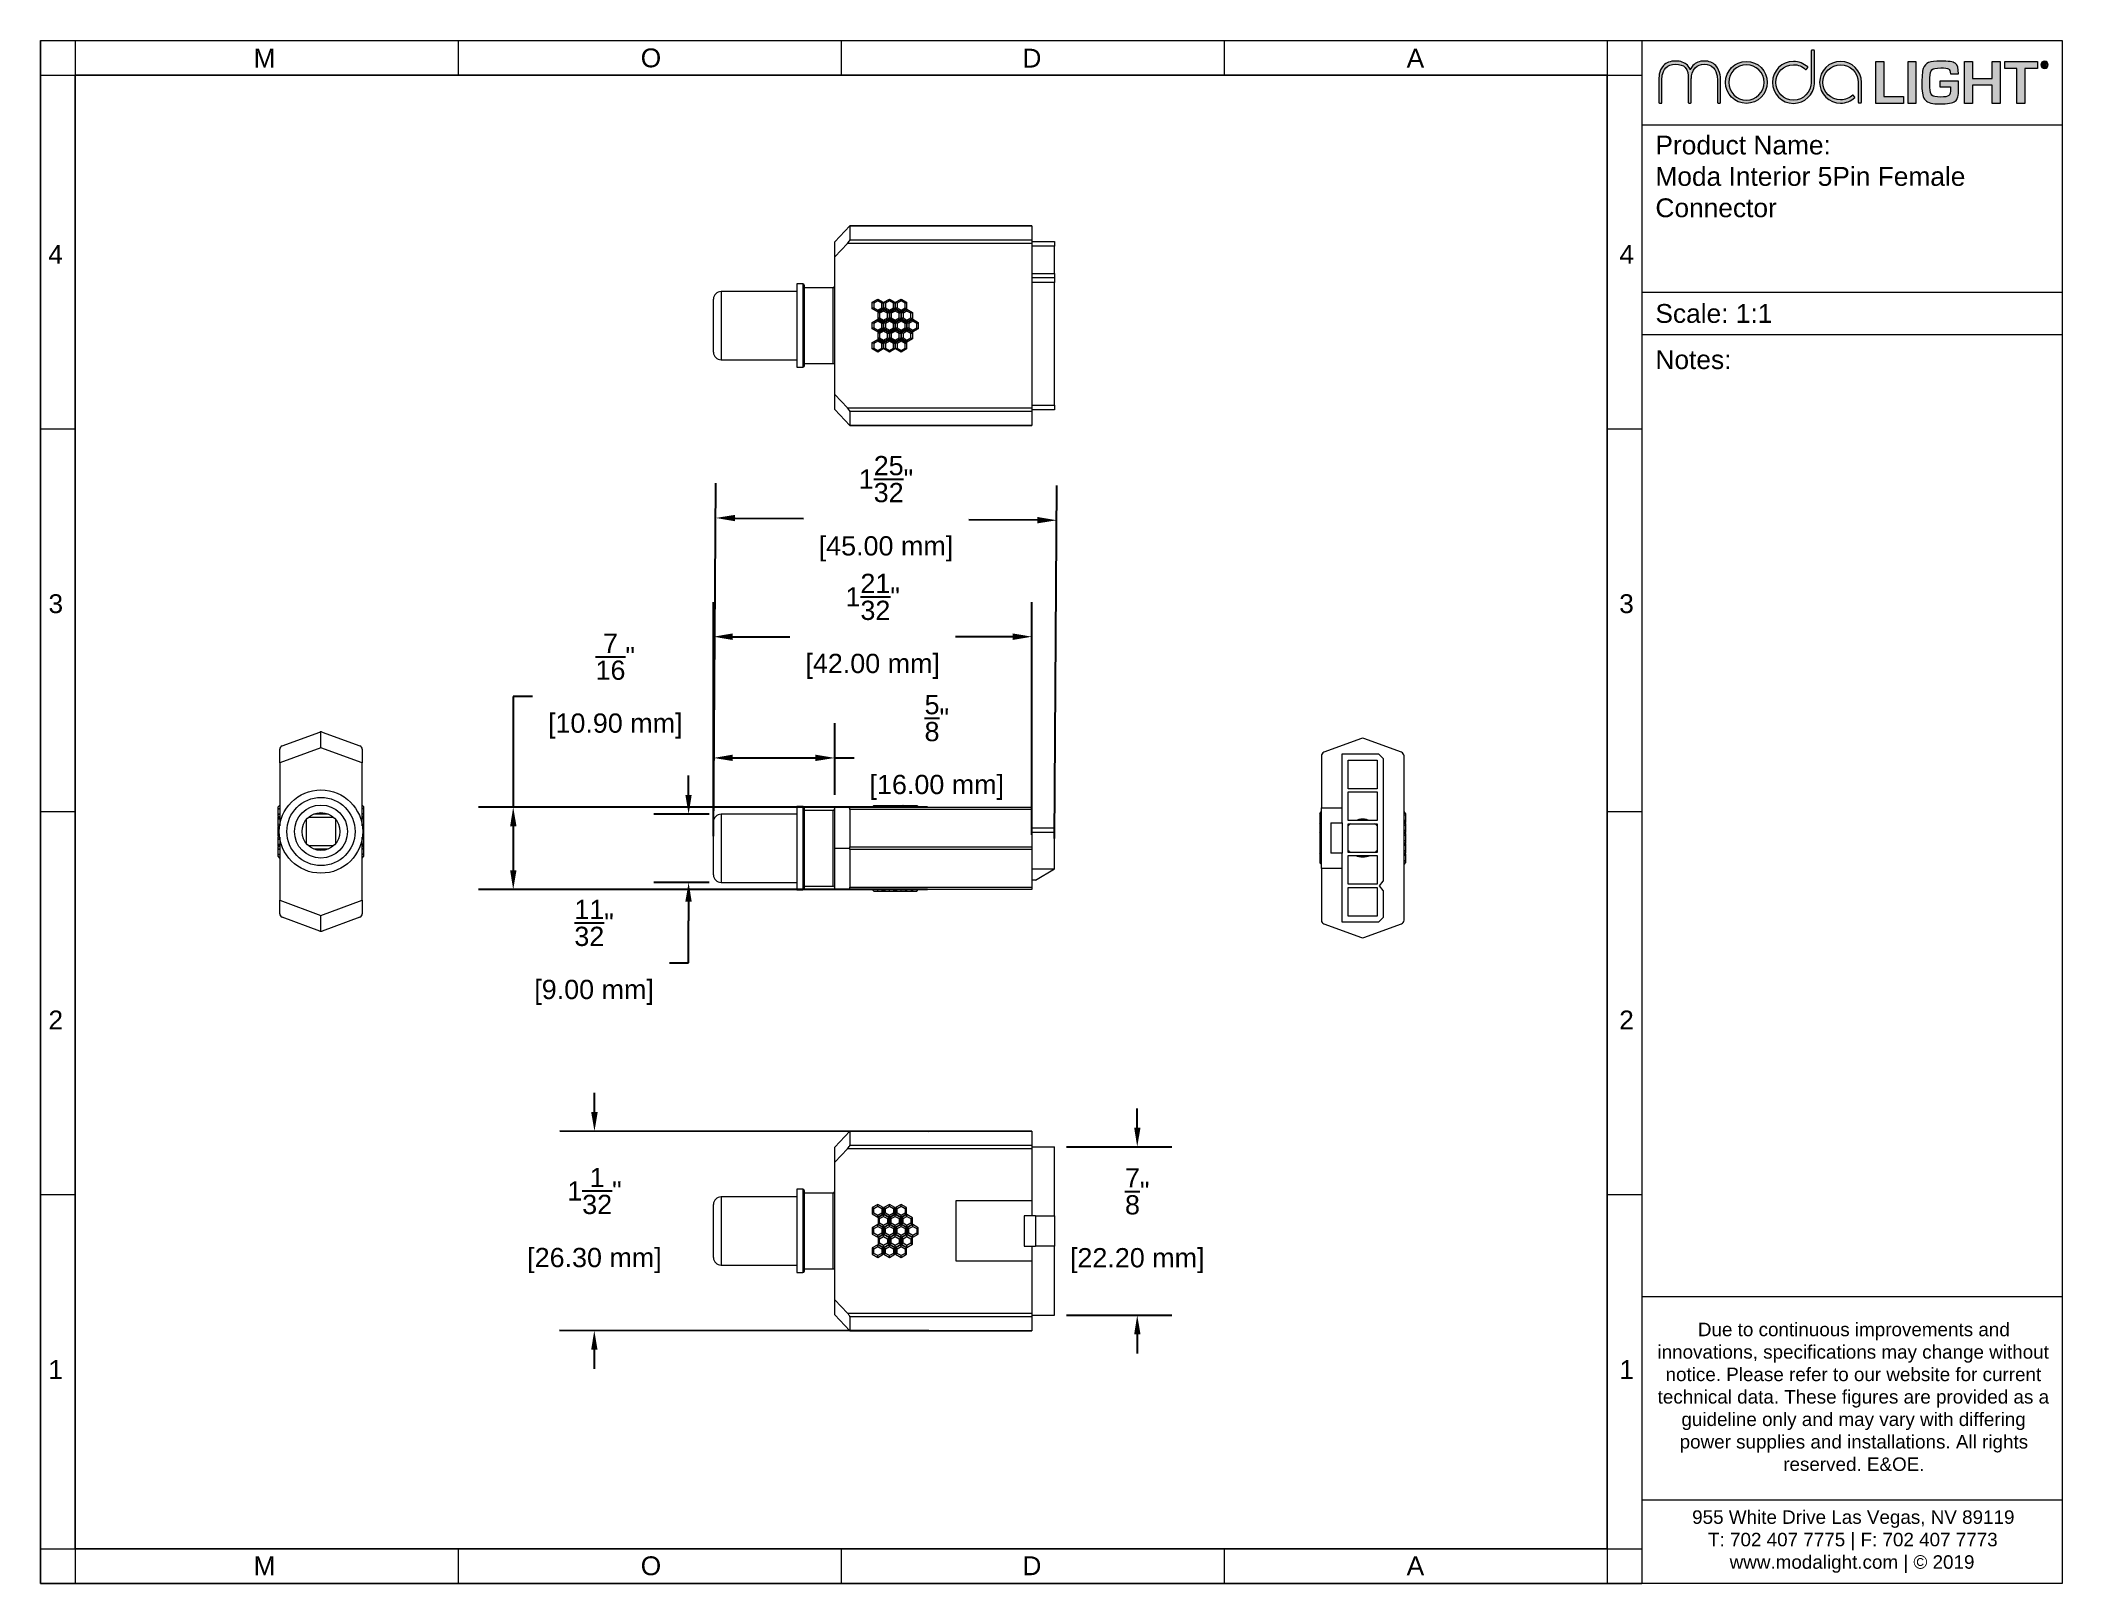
# Paper-space layout 'Layout1' of a CAD drawing. Header units: inches. Extents: x 0 to 10.5, y 0 to 8.
# The model-space entities are those that its viewports show. They can reach past a viewport. Long polylines and large blocks are cut down to what shows.
import ezdxf

# ---------------------------------------------------------------- set-up
doc = ezdxf.new("R2010")
doc.units = ezdxf.units.IN
doc.header["$MEASUREMENT"] = 0
doc.layers.get('Defpoints').update_dxf_attribs({"color": 1})
doc.layers.add('TITLE BLOCK', color=250, linetype='Continuous')
doc.styles.get("Standard").update_dxf_attribs({"font": 'Arial.ttf'})
doc.dimstyles.new('.1 DIM', dxfattribs={"dimscale": 0, "dimtxt": 0.1, "dimasz": 0.1, "dimexe": 0.18, "dimexo": 0.0625, "dimgap": 0.09, "dimtad": 0, "dimtih": 1, "dimtoh": 1, "dimdec": 5, "dimzin": 0, "dimdsep": 46, "dimlunit": 4, "dimtxsty": 'Standard', "dimcen": 0.09, "dimadec": 0, "dimazin": 0, "dimtfac": 1, "dimtdec": 5, "dimtofl": 0, "dimtmove": 0, "dimatfit": 3, "dimfxl": 1, "dimtolj": 1, "dimtzin": 0, "dimarcsym": 0})

psp = doc.layouts.get("Layout1")

# ---------------------------------------------------------------- texts
at = {"layer": 'TITLE BLOCK', "color": 250, "true_color": 0x231f20, "char_height": 0.0978}
for s, insert, attachment_point, rotation in [('M', (1.222, 7.875), 9, 0), ('O', (3.119, 7.875), 7, 0), ('D', (5.2, 7.875), 9, 0), ('A', (7.097, 7.875), 7, 0), ('4', (0.118, 6.953), 3, 360), ('4', (8.202, 6.953), 1, 0), ('3', (0.119, 5.039), 9, 360), ('3', (8.201, 5.039), 7, 0)]:
    psp.add_mtext(s, dxfattribs=dict(at, insert=insert, attachment_point=attachment_point, rotation=rotation))
at = {"layer": 'TITLE BLOCK', "color": 250, "true_color": 0x231f20}
for s, insert, char_height, attachment_point in [('Product Name:\\PModa Interior 5Pin Female\\PConnector', (8.389, 7.096), 0.09782, 7), ('Scale: 1:1', (8.389, 6.547), 0.0978, 7), ('\\fArial|b0|i0|c0|p34;\\W1;Notes:', (8.389, 6.307), 0.09782, 7), ('2', (0.119, 2.975), 0.0978, 3), ('2', (8.201, 2.975), 0.0978, 1), ('\\fArial|b0|i0|c0|p34;\\W1;1', (0.118, 1.061), 0.09782, 9), ('\\fArial|b0|i0|c0|p34;\\W1;1', (8.202, 1.061), 0.09782, 7), ('M', (1.222, 0.139), 0.0978, 3), ('O', (3.119, 0.139), 0.0978, 1), ('D', (5.2, 0.139), 0.0978, 3), ('A', (7.097, 0.139), 0.0978, 1)]:
    psp.add_mtext(s, dxfattribs=dict(at, insert=insert, char_height=char_height, attachment_point=attachment_point))
at = {"layer": 'TITLE BLOCK', "char_height": 0.07, "attachment_point": 1}
for s, insert in [('\\pi0.21674;Due to continuous improvements and \\P\\pi0.00665;innovations, specifications may change without \\P\\pi0.04866;notice. Please refer to our website for current \\P\\pi0.0076;technical data. These figures are provided as a \\P\\pi0.13127;guideline only and may vary with differing \\P\\pi0.12172;power supplies and installations. All rights \\P\\pi0.65985;reserved. E&OE.', (8.393, 1.353)), ('\\pi0.19382;955 White Drive Las Vegas, NV 89119\\P\\pi0.27643;T: 702 407 7775 | F: 702 407 7773\\P\\pi0.38864;www.modalight.com | {\\C250;\\c2105123;© 2019}', (8.386, 0.378))]:
    psp.add_mtext_dynamic_manual_height_columns(s, width=2.03689, gutter_width=1, heights=[0], dxfattribs=dict(at, insert=insert))

msp = doc.modelspace()

# ---------------------------------------------------------------- blocks, each defined once
blk = doc.blocks.new('*D18')
at = {"layer": 'Defpoints', "color": 0, "lineweight": -2, "transparency": 16777216}
for p, q in [((1.965, 3.901), (1.977, 5.735)), ((3.736, 3.889), (3.748, 5.723)), ((2.076, 5.554), (2.431, 5.552)), ((3.647, 5.544), (3.29, 5.546))]:
    blk.add_line(p, q, dxfattribs=at)
at = {"layer": 'Defpoints', "color": 0, "transparency": 16777216}
for p in [(3.747, 5.543), (1.964, 3.839), (3.736, 3.827)]:
    blk.add_point(p, dxfattribs=at)
for points in [[(2.076, 5.571), (2.075, 5.538), (1.976, 5.555)], [(3.647, 5.56), (3.647, 5.527), (3.747, 5.543)]]:
    blk.add_solid(points, dxfattribs=at)
at = {"layer": 'Defpoints', "color": 0, "transparency": 16777216, "char_height": 0.1, "attachment_point": 5}
for s, insert in [('\\A1;1{\\H1x;\\S25/32;}"', (2.86, 5.757)), ('\\A1;[45.00 mm]', (2.86, 5.395))]:
    blk.add_mtext(s, dxfattribs=dict(at, insert=insert))
blk = doc.blocks.new('*D19')
at = {"layer": 'Defpoints', "color": 0, "lineweight": -2, "transparency": 16777216}
for p, q in [((1.964, 3.908), (1.964, 5.118)), ((3.618, 3.908), (3.618, 5.118)), ((2.064, 4.938), (2.361, 4.938)), ((3.518, 4.938), (3.221, 4.938))]:
    blk.add_line(p, q, dxfattribs=at)
at = {"layer": 'Defpoints', "color": 0, "transparency": 16777216}
for p in [(1.964, 4.938), (1.964, 3.845), (3.618, 3.845)]:
    blk.add_point(p, dxfattribs=at)
for points in [[(2.064, 4.955), (2.064, 4.921), (1.964, 4.938)], [(3.518, 4.955), (3.518, 4.921), (3.618, 4.938)]]:
    blk.add_solid(points, dxfattribs=at)
at = {"layer": 'Defpoints', "color": 0, "transparency": 16777216, "char_height": 0.1, "attachment_point": 5}
for s, insert in [('\\A1;1{\\H1x;\\S21/32;}"', (2.791, 5.145)), ('\\A1;[42.00 mm]', (2.791, 4.784))]:
    blk.add_mtext(s, dxfattribs=dict(at, insert=insert))
blk = doc.blocks.new('*D20')
at = {"layer": 'Defpoints', "color": 0, "lineweight": -2, "transparency": 16777216}
for p, q in [((1.964, 4.116), (1.964, 4.488)), ((2.594, 4.116), (2.594, 4.488)), ((2.064, 4.308), (2.494, 4.308)), ((2.594, 4.308), (2.694, 4.308))]:
    blk.add_line(p, q, dxfattribs=at)
at = {"layer": 'Defpoints', "color": 0, "transparency": 16777216}
for p in [(1.964, 4.308), (1.964, 4.053), (2.594, 4.053)]:
    blk.add_point(p, dxfattribs=at)
for points in [[(2.064, 4.325), (2.064, 4.292), (1.964, 4.308)], [(2.494, 4.325), (2.494, 4.292), (2.594, 4.308)]]:
    blk.add_solid(points, dxfattribs=at)
at = {"layer": 'Defpoints', "color": 0, "transparency": 16777216, "char_height": 0.1, "attachment_point": 5}
for s, insert in [('\\A1;{\\H1x;\\S5/8;}"', (3.124, 4.515)), ('\\A1;[16.00 mm]', (3.124, 4.155))]:
    blk.add_mtext(s, dxfattribs=dict(at, insert=insert))
blk = doc.blocks.new('*D21')
at = {"layer": 'Defpoints', "color": 0, "lineweight": -2, "transparency": 16777216}
for p, q in [((1.024, 4.627), (0.924, 4.627)), ((0.924, 4.627), (0.924, 4.053)), ((3.076, 4.053), (0.744, 4.053)), ((0.924, 3.953), (0.924, 3.724)), ((3.076, 3.624), (0.744, 3.624))]:
    blk.add_line(p, q, dxfattribs=at)
at = {"layer": 'Defpoints', "color": 0, "transparency": 16777216}
for p in [(3.139, 4.053), (0.924, 3.624), (3.139, 3.624)]:
    blk.add_point(p, dxfattribs=at)
for points in [[(0.908, 3.953), (0.941, 3.953), (0.924, 4.053)], [(0.908, 3.724), (0.941, 3.724), (0.924, 3.624)]]:
    blk.add_solid(points, dxfattribs=at)
at = {"layer": 'Defpoints', "color": 0, "transparency": 16777216, "char_height": 0.1, "attachment_point": 5}
for s, insert in [('\\A1;{\\H1x;\\S7/16;}"', (1.454, 4.834)), ('\\A1;[10.90 mm]', (1.454, 4.474))]:
    blk.add_mtext(s, dxfattribs=dict(at, insert=insert))
blk = doc.blocks.new('*D22')
at = {"layer": 'Defpoints', "color": 0, "lineweight": -2, "transparency": 16777216}
for p, q in [((1.835, 4.116), (1.835, 4.216)), ((1.941, 4.016), (1.655, 4.016)), ((1.941, 3.661), (1.655, 3.661)), ((1.835, 3.561), (1.835, 3.461)), ((1.835, 3.244), (1.835, 3.461)), ((1.735, 3.244), (1.835, 3.244))]:
    blk.add_line(p, q, dxfattribs=at)
at = {"layer": 'Defpoints', "color": 0, "transparency": 16777216}
for p in [(2.004, 4.016), (1.835, 3.661), (2.004, 3.661)]:
    blk.add_point(p, dxfattribs=at)
for points in [[(1.818, 4.116), (1.851, 4.116), (1.835, 4.016)], [(1.818, 3.561), (1.851, 3.561), (1.835, 3.661)]]:
    blk.add_solid(points, dxfattribs=at)
at = {"layer": 'Defpoints', "color": 0, "transparency": 16777216, "char_height": 0.1, "attachment_point": 5}
for s, insert in [('\\A1;{\\H1x;\\S11/32;}"', (1.344, 3.451)), ('\\A1;[9.00 mm]', (1.344, 3.09))]:
    blk.add_mtext(s, dxfattribs=dict(at, insert=insert))
blk = doc.blocks.new('*D23')
at = {"layer": 'Defpoints', "color": 0, "lineweight": -2, "transparency": 16777216}
for p, q in [((4.165, 2.387), (4.165, 2.487)), ((3.798, 2.287), (4.345, 2.287)), ((3.798, 1.413), (4.345, 1.413)), ((4.165, 1.313), (4.165, 1.213))]:
    blk.add_line(p, q, dxfattribs=at)
at = {"layer": 'Defpoints', "color": 0, "transparency": 16777216}
for p in [(3.736, 2.287), (3.736, 1.413), (4.165, 1.413)]:
    blk.add_point(p, dxfattribs=at)
for points in [[(4.149, 2.387), (4.182, 2.387), (4.165, 2.287)], [(4.149, 1.313), (4.182, 1.313), (4.165, 1.413)]]:
    blk.add_solid(points, dxfattribs=at)
at = {"layer": 'Defpoints', "color": 0, "transparency": 16777216, "char_height": 0.1, "attachment_point": 5}
for s, insert in [('\\A1;{\\H1x;\\S7/8;}"', (4.165, 2.056)), ('\\A1;[22.20 mm]', (4.165, 1.696))]:
    blk.add_mtext(s, dxfattribs=dict(at, insert=insert))
blk = doc.blocks.new('*D24')
at = {"layer": 'Defpoints', "color": 0, "lineweight": -2, "transparency": 16777216}
for p, q in [((1.346, 2.468), (1.346, 2.568)), ((3.083, 2.367), (1.166, 2.368)), ((3.082, 1.332), (1.165, 1.333)), ((1.345, 1.233), (1.345, 1.133))]:
    blk.add_line(p, q, dxfattribs=at)
at = {"layer": 'Defpoints', "color": 0, "transparency": 16777216}
for p in [(3.145, 2.367), (1.345, 1.333), (3.145, 1.332)]:
    blk.add_point(p, dxfattribs=at)
for points in [[(1.329, 2.468), (1.363, 2.468), (1.346, 2.368)], [(1.329, 1.233), (1.362, 1.233), (1.345, 1.333)]]:
    blk.add_solid(points, dxfattribs=at)
at = {"layer": 'Defpoints', "color": 0, "transparency": 16777216, "char_height": 0.1, "attachment_point": 5}
for s, insert in [('\\A1;1{\\H1x;\\S1/32;}"', (1.346, 2.058)), ('\\A1;[26.30 mm]', (1.346, 1.697))]:
    blk.add_mtext(s, dxfattribs=dict(at, insert=insert))

# ---------------------------------------------------------------- dimensions: what is measured, and where the dimension line sits
at = {"layer": 'Defpoints'}
for base, p1, p2, angle, override, picture, middle, dimtype in [((3.747234, 5.543083), (1.964142, 3.838507), (3.735792, 3.826696), 359.6180337, {"dimscale": 1, "dimpost": '\\X'}, '*D18', (2.860209, 5.548996), 161), ((0.924379, 3.62394), (3.13879, 4.053073), (3.13879, 3.62394), 90, {"dimscale": 1, "dimpost": '\\X', "dimtmove": 1}, '*D21', (1.112843, 4.627358), 160), ((1.834508, 3.661342), (2.003512, 4.015672), (2.003512, 3.661342), 90, {"dimscale": 1, "dimpost": '\\X', "dimtmove": 1}, '*D22', (1.343689, 3.244057), 160)]:
    dim = msp.add_linear_dim(base=base, p1=p1, p2=p2, angle=angle, dimstyle='.1 DIM', override=override, dxfattribs=at)
    dim.commit()
    dim.dimension.update_dxf_attribs({"geometry": picture, "text_midpoint": middle, "dimtype": dimtype})
for base, p1, p2, picture, middle in [((1.964142, 4.938115), (3.617682, 3.845289), (1.964142, 3.845289), '*D19', (2.790912, 4.938115)), ((1.964142, 4.308291), (2.594062, 4.053073), (1.964142, 4.053073), '*D20', (3.123762, 4.308291))]:
    dim = msp.add_linear_dim(base=base, p1=p1, p2=p2, dimstyle='.1 DIM', override={"dimscale": 1, "dimpost": '\\X'}, dxfattribs=at)
    dim.commit()
    dim.dimension.update_dxf_attribs({"geometry": picture, "text_midpoint": middle, "dimtype": 160})
dim = msp.add_aligned_dim(p1=(3.145242, 2.367328), p2=(3.144639, 1.331732), distance=-1.799177, dimstyle='.1 DIM', override={"dimscale": 1, "dimpost": '\\X'}, dxfattribs=at)
dim.commit()
dim.dimension.update_dxf_attribs({"geometry": '*D24', "text_midpoint": (1.345764, 1.850577)})
dim = msp.add_linear_dim(base=(4.165393, 1.413125), p1=(3.735792, 2.287139), p2=(3.735792, 1.413125), angle=90, dimstyle='.1 DIM', override={"dimscale": 1, "dimpost": '\\X'}, dxfattribs=at)
dim.commit()
dim.dimension.update_dxf_attribs({"geometry": '*D23', "text_midpoint": (4.165393, 1.850132)})

# ---------------------------------------------------------------- linework, layer by layer
at = {"color": 7, "linetype": 'Continuous', "lineweight": 15}
for p, q in [((2.671597, 7.072673), (2.594062, 6.990082)), ((3.617682, 7.072673), (2.671597, 7.072673)), ((2.672802, 7.071468), (2.672802, 6.999952)), ((3.617682, 7.071468), (2.672802, 7.071468)), ((3.617682, 7.072673), (3.617682, 7.071468)), ((3.617682, 7.071468), (3.617682, 6.999952)), ((2.594062, 6.911342), (2.594062, 6.990082)), ((2.659898, 6.981472), (2.594062, 6.911342)), ((3.617682, 6.981472), (2.659898, 6.981472)), ((2.672802, 6.999952), (3.617682, 6.999952)), ((3.617682, 6.999952), (3.617682, 6.981472)), ((3.617682, 6.99128), (3.735792, 6.99128)), ((3.617682, 6.981472), (3.617682, 6.127073)), ((3.735792, 6.967658), (3.617682, 6.967658)), ((3.735792, 6.99128), (3.735792, 6.967658)), ((3.735792, 6.825926), (3.735792, 6.967658)), ((2.594062, 6.197203), (2.594062, 6.911342)), ((2.397212, 6.731438), (2.003512, 6.731438)), ((2.428708, 6.770808), (2.397212, 6.770808)), ((2.397212, 6.770808), (2.397212, 6.337738)), ((2.586188, 6.751123), (2.436582, 6.751123)), ((3.617682, 6.825926), (3.735792, 6.825926)), ((3.735792, 6.802304), (3.617682, 6.802304)), ((3.735792, 6.778682), (3.617682, 6.778682)), ((3.735792, 6.825926), (3.735792, 6.802304)), ((3.735792, 6.802304), (3.735792, 6.778682)), ((3.735792, 6.140888), (3.735792, 6.778682)), ((1.964142, 6.416478), (1.964142, 6.692068)), ((2.788634, 6.67554), (2.817289, 6.692084)), ((2.796817, 6.670816), (2.788634, 6.67554)), ((2.788634, 6.642453), (2.788634, 6.67554)), ((2.796817, 6.647178), (2.788634, 6.642453)), ((2.817289, 6.62591), (2.788634, 6.642453)), ((2.817289, 6.682635), (2.796817, 6.670816)), ((2.796817, 6.670816), (2.796817, 6.647178)), ((2.796817, 6.647178), (2.817289, 6.635359)), ((2.817289, 6.692084), (2.817289, 6.682635)), ((2.817289, 6.692084), (2.845943, 6.67554)), ((2.83776, 6.670816), (2.817289, 6.682635)), ((2.817289, 6.635359), (2.83776, 6.647178)), ((2.845943, 6.642453), (2.817289, 6.62591)), ((2.817289, 6.635359), (2.817289, 6.62591)), ((2.818964, 6.623196), (2.847648, 6.639757)), ((2.827212, 6.618434), (2.818964, 6.623196)), ((2.818964, 6.590074), (2.818964, 6.623196)), ((2.847648, 6.630233), (2.827212, 6.618434)), ((2.827212, 6.618434), (2.827212, 6.594836)), ((2.83776, 6.670816), (2.845943, 6.67554)), ((2.83776, 6.647178), (2.83776, 6.670816)), ((2.83776, 6.647178), (2.845943, 6.642453)), ((2.845943, 6.67554), (2.845943, 6.642453)), ((2.847648, 6.639757), (2.847648, 6.630233)), ((2.847648, 6.639757), (2.876333, 6.623196)), ((2.868085, 6.618434), (2.847648, 6.630233)), ((2.849264, 6.67554), (2.877918, 6.692084)), ((2.857447, 6.670816), (2.849264, 6.67554)), ((2.849264, 6.642453), (2.849264, 6.67554)), ((2.857447, 6.647178), (2.849264, 6.642453)), ((2.877918, 6.62591), (2.849264, 6.642453)), ((2.877918, 6.682635), (2.857447, 6.670816)), ((2.857447, 6.670816), (2.857447, 6.647178)), ((2.857447, 6.647178), (2.877918, 6.635359)), ((2.868085, 6.618434), (2.876333, 6.623196)), ((2.868085, 6.594836), (2.868085, 6.618434)), ((2.876333, 6.623196), (2.876333, 6.590074)), ((2.877918, 6.692084), (2.877918, 6.682635)), ((2.877918, 6.692084), (2.906572, 6.67554)), ((2.89839, 6.670816), (2.877918, 6.682635)), ((2.877918, 6.635359), (2.89839, 6.647178)), ((2.906572, 6.642453), (2.877918, 6.62591)), ((2.877918, 6.635359), (2.877918, 6.62591)), ((2.879594, 6.623196), (2.908278, 6.639757)), ((2.887841, 6.618434), (2.879594, 6.623196)), ((2.879594, 6.590074), (2.879594, 6.623196)), ((2.908278, 6.630233), (2.887841, 6.618434)), ((2.887841, 6.618434), (2.887841, 6.594836)), ((2.89839, 6.670816), (2.906572, 6.67554)), ((2.89839, 6.647178), (2.89839, 6.670816)), ((2.89839, 6.647178), (2.906572, 6.642453)), ((2.906572, 6.67554), (2.906572, 6.642453)), ((2.908278, 6.639757), (2.908278, 6.630233)), ((2.908278, 6.639757), (2.936963, 6.623196)), ((2.928715, 6.618434), (2.908278, 6.630233)), ((2.909894, 6.67554), (2.938548, 6.692084)), ((2.918077, 6.670816), (2.909894, 6.67554)), ((2.909894, 6.642453), (2.909894, 6.67554)), ((2.918077, 6.647178), (2.909894, 6.642453)), ((2.938548, 6.62591), (2.909894, 6.642453)), ((2.938548, 6.682635), (2.918077, 6.670816)), ((2.918077, 6.670816), (2.918077, 6.647178)), ((2.918077, 6.647178), (2.938548, 6.635359)), ((2.928715, 6.618434), (2.936963, 6.623196)), ((2.928715, 6.594836), (2.928715, 6.618434)), ((2.936963, 6.623196), (2.936963, 6.590074)), ((2.938548, 6.692084), (2.938548, 6.682635)), ((2.938548, 6.692084), (2.967202, 6.67554)), ((2.959019, 6.670816), (2.938548, 6.682635)), ((2.938548, 6.635359), (2.959019, 6.647178)), ((2.967202, 6.642453), (2.938548, 6.62591)), ((2.938548, 6.635359), (2.938548, 6.62591)), ((2.940224, 6.623196), (2.968908, 6.639757)), ((2.948471, 6.618434), (2.940224, 6.623196)), ((2.940224, 6.590074), (2.940224, 6.623196)), ((2.968908, 6.630233), (2.948471, 6.618434)), ((2.948471, 6.618434), (2.948471, 6.594836)), ((2.959019, 6.670816), (2.967202, 6.67554)), ((2.959019, 6.647178), (2.959019, 6.670816)), ((2.959019, 6.647178), (2.967202, 6.642453)), ((2.967202, 6.67554), (2.967202, 6.642453)), ((2.968908, 6.639757), (2.968908, 6.630233)), ((2.968908, 6.639757), (2.997592, 6.623196)), ((2.989345, 6.618434), (2.968908, 6.630233)), ((2.989345, 6.618434), (2.997592, 6.623196)), ((2.989345, 6.594836), (2.989345, 6.618434)), ((2.997592, 6.623196), (2.997592, 6.590074)), ((2.788892, 6.570703), (2.81735, 6.587133)), ((2.796654, 6.566222), (2.788892, 6.570703)), ((2.788892, 6.537843), (2.788892, 6.570703)), ((2.796654, 6.542324), (2.788892, 6.537843)), ((2.81735, 6.521412), (2.788892, 6.537843)), ((2.81735, 6.57817), (2.796654, 6.566222)), ((2.796654, 6.566222), (2.796654, 6.542324)), ((2.796654, 6.542324), (2.81735, 6.530375)), ((2.81735, 6.587133), (2.81735, 6.57817)), ((2.81735, 6.587133), (2.845808, 6.570703)), ((2.838046, 6.566222), (2.81735, 6.57817)), ((2.81735, 6.530375), (2.838046, 6.542324)), ((2.845808, 6.537843), (2.81735, 6.521412)), ((2.81735, 6.530375), (2.81735, 6.521412)), ((2.827212, 6.594836), (2.818964, 6.590074)), ((2.847648, 6.573513), (2.818964, 6.590074)), ((2.818964, 6.518472), (2.847648, 6.535032)), ((2.827212, 6.51371), (2.818964, 6.518472)), ((2.818964, 6.48535), (2.818964, 6.518472)), ((2.827212, 6.594836), (2.847648, 6.583037)), ((2.847648, 6.525509), (2.827212, 6.51371)), ((2.827212, 6.51371), (2.827212, 6.490111)), ((2.838046, 6.566222), (2.845808, 6.570703)), ((2.838046, 6.542324), (2.838046, 6.566222)), ((2.838046, 6.542324), (2.845808, 6.537843)), ((2.845808, 6.570703), (2.845808, 6.537843)), ((2.847648, 6.583037), (2.868085, 6.594836)), ((2.876333, 6.590074), (2.847648, 6.573513)), ((2.847648, 6.583037), (2.847648, 6.573513)), ((2.847648, 6.535032), (2.847648, 6.525509)), ((2.847648, 6.535032), (2.876333, 6.518472)), ((2.868085, 6.51371), (2.847648, 6.525509)), ((2.849522, 6.570703), (2.877979, 6.587133)), ((2.857284, 6.566222), (2.849522, 6.570703)), ((2.849522, 6.537843), (2.849522, 6.570703)), ((2.857284, 6.542324), (2.849522, 6.537843)), ((2.877979, 6.521412), (2.849522, 6.537843)), ((2.877979, 6.57817), (2.857284, 6.566222)), ((2.857284, 6.566222), (2.857284, 6.542324)), ((2.857284, 6.542324), (2.877979, 6.530375)), ((2.868085, 6.594836), (2.876333, 6.590074)), ((2.868085, 6.51371), (2.876333, 6.518472)), ((2.868085, 6.490111), (2.868085, 6.51371)), ((2.876333, 6.518472), (2.876333, 6.48535)), ((2.877979, 6.587133), (2.877979, 6.57817)), ((2.877979, 6.587133), (2.906437, 6.570703)), ((2.898675, 6.566222), (2.877979, 6.57817)), ((2.877979, 6.530375), (2.898675, 6.542324)), ((2.906437, 6.537843), (2.877979, 6.521412)), ((2.877979, 6.530375), (2.877979, 6.521412)), ((2.887841, 6.594836), (2.879594, 6.590074)), ((2.908278, 6.573513), (2.879594, 6.590074)), ((2.879594, 6.518472), (2.908278, 6.535032)), ((2.887841, 6.51371), (2.879594, 6.518472)), ((2.879594, 6.48535), (2.879594, 6.518472)), ((2.887841, 6.594836), (2.908278, 6.583037)), ((2.908278, 6.525509), (2.887841, 6.51371)), ((2.887841, 6.51371), (2.887841, 6.490111)), ((2.898675, 6.566222), (2.906437, 6.570703)), ((2.898675, 6.542324), (2.898675, 6.566222)), ((2.898675, 6.542324), (2.906437, 6.537843)), ((2.906437, 6.570703), (2.906437, 6.537843)), ((2.908278, 6.583037), (2.928715, 6.594836)), ((2.936963, 6.590074), (2.908278, 6.573513)), ((2.908278, 6.583037), (2.908278, 6.573513)), ((2.908278, 6.535032), (2.908278, 6.525509)), ((2.908278, 6.535032), (2.936963, 6.518472)), ((2.928715, 6.51371), (2.908278, 6.525509)), ((2.910151, 6.570703), (2.938609, 6.587133)), ((2.917913, 6.566222), (2.910151, 6.570703)), ((2.910151, 6.537843), (2.910151, 6.570703)), ((2.917913, 6.542324), (2.910151, 6.537843)), ((2.938609, 6.521412), (2.910151, 6.537843)), ((2.938609, 6.57817), (2.917913, 6.566222)), ((2.917913, 6.566222), (2.917913, 6.542324)), ((2.917913, 6.542324), (2.938609, 6.530375)), ((2.928715, 6.594836), (2.936963, 6.590074)), ((2.928715, 6.51371), (2.936963, 6.518472)), ((2.928715, 6.490111), (2.928715, 6.51371)), ((2.936963, 6.518472), (2.936963, 6.48535)), ((2.938609, 6.587133), (2.938609, 6.57817)), ((2.938609, 6.587133), (2.967067, 6.570703)), ((2.959305, 6.566222), (2.938609, 6.57817)), ((2.938609, 6.530375), (2.959305, 6.542324)), ((2.967067, 6.537843), (2.938609, 6.521412)), ((2.938609, 6.530375), (2.938609, 6.521412)), ((2.948471, 6.594836), (2.940224, 6.590074)), ((2.968908, 6.573513), (2.940224, 6.590074)), ((2.940224, 6.518472), (2.968908, 6.535032)), ((2.948471, 6.51371), (2.940224, 6.518472)), ((2.940224, 6.48535), (2.940224, 6.518472)), ((2.948471, 6.594836), (2.968908, 6.583037)), ((2.968908, 6.525509), (2.948471, 6.51371)), ((2.948471, 6.51371), (2.948471, 6.490111)), ((2.959305, 6.566222), (2.967067, 6.570703)), ((2.959305, 6.542324), (2.959305, 6.566222)), ((2.959305, 6.542324), (2.967067, 6.537843)), ((2.967067, 6.570703), (2.967067, 6.537843)), ((2.968908, 6.583037), (2.989345, 6.594836)), ((2.997592, 6.590074), (2.968908, 6.573513)), ((2.968908, 6.583037), (2.968908, 6.573513)), ((2.968908, 6.535032), (2.968908, 6.525509)), ((2.968908, 6.535032), (2.997592, 6.518472)), ((2.989345, 6.51371), (2.968908, 6.525509)), ((2.970781, 6.570703), (2.999239, 6.587133)), ((2.978543, 6.566222), (2.970781, 6.570703)), ((2.970781, 6.537843), (2.970781, 6.570703)), ((2.978543, 6.542324), (2.970781, 6.537843)), ((2.999239, 6.521412), (2.970781, 6.537843)), ((2.999239, 6.57817), (2.978543, 6.566222)), ((2.978543, 6.566222), (2.978543, 6.542324)), ((2.978543, 6.542324), (2.999239, 6.530375)), ((2.989345, 6.594836), (2.997592, 6.590074)), ((2.989345, 6.51371), (2.997592, 6.518472)), ((2.989345, 6.490111), (2.989345, 6.51371)), ((2.997592, 6.518472), (2.997592, 6.48535)), ((2.999239, 6.587133), (2.999239, 6.57817)), ((2.999239, 6.587133), (3.027697, 6.570703)), ((3.019935, 6.566222), (2.999239, 6.57817)), ((2.999239, 6.530375), (3.019935, 6.542324)), ((3.027697, 6.537843), (2.999239, 6.521412)), ((2.999239, 6.530375), (2.999239, 6.521412)), ((3.019935, 6.566222), (3.027697, 6.570703)), ((3.019935, 6.542324), (3.019935, 6.566222)), ((3.019935, 6.542324), (3.027697, 6.537843)), ((3.027697, 6.570703), (3.027697, 6.537843)), ((2.788634, 6.466092), (2.817289, 6.482636)), ((2.796817, 6.461368), (2.788634, 6.466092)), ((2.788634, 6.433005), (2.788634, 6.466092)), ((2.796817, 6.437729), (2.788634, 6.433005)), ((2.817289, 6.416462), (2.788634, 6.433005)), ((2.817289, 6.473187), (2.796817, 6.461368)), ((2.796817, 6.461368), (2.796817, 6.437729)), ((2.796817, 6.437729), (2.817289, 6.42591)), ((2.817289, 6.482636), (2.817289, 6.473187)), ((2.817289, 6.482636), (2.845943, 6.466092)), ((2.83776, 6.461368), (2.817289, 6.473187)), ((2.817289, 6.42591), (2.83776, 6.437729)), ((2.845943, 6.433005), (2.817289, 6.416462)), ((2.817289, 6.42591), (2.817289, 6.416462)), ((2.827212, 6.490111), (2.818964, 6.48535)), ((2.847648, 6.468789), (2.818964, 6.48535)), ((2.827212, 6.490111), (2.847648, 6.478312)), ((2.83776, 6.461368), (2.845943, 6.466092)), ((2.83776, 6.437729), (2.83776, 6.461368)), ((2.83776, 6.437729), (2.845943, 6.433005)), ((2.845943, 6.466092), (2.845943, 6.433005)), ((2.847648, 6.478312), (2.868085, 6.490111)), ((2.876333, 6.48535), (2.847648, 6.468789)), ((2.847648, 6.478312), (2.847648, 6.468789)), ((2.849264, 6.466092), (2.877918, 6.482636)), ((2.857447, 6.461368), (2.849264, 6.466092)), ((2.849264, 6.433005), (2.849264, 6.466092)), ((2.857447, 6.437729), (2.849264, 6.433005)), ((2.877918, 6.416462), (2.849264, 6.433005)), ((2.877918, 6.473187), (2.857447, 6.461368)), ((2.857447, 6.461368), (2.857447, 6.437729)), ((2.857447, 6.437729), (2.877918, 6.42591)), ((2.868085, 6.490111), (2.876333, 6.48535)), ((2.877918, 6.482636), (2.877918, 6.473187)), ((2.877918, 6.482636), (2.906572, 6.466092)), ((2.89839, 6.461368), (2.877918, 6.473187)), ((2.877918, 6.42591), (2.89839, 6.437729)), ((2.906572, 6.433005), (2.877918, 6.416462)), ((2.877918, 6.42591), (2.877918, 6.416462)), ((2.887841, 6.490111), (2.879594, 6.48535)), ((2.908278, 6.468789), (2.879594, 6.48535)), ((2.887841, 6.490111), (2.908278, 6.478312)), ((2.89839, 6.461368), (2.906572, 6.466092)), ((2.89839, 6.437729), (2.89839, 6.461368)), ((2.89839, 6.437729), (2.906572, 6.433005)), ((2.906572, 6.466092), (2.906572, 6.433005)), ((2.908278, 6.478312), (2.928715, 6.490111)), ((2.936963, 6.48535), (2.908278, 6.468789)), ((2.908278, 6.478312), (2.908278, 6.468789)), ((2.909894, 6.466092), (2.938548, 6.482636)), ((2.918077, 6.461368), (2.909894, 6.466092)), ((2.909894, 6.433005), (2.909894, 6.466092)), ((2.918077, 6.437729), (2.909894, 6.433005)), ((2.938548, 6.416462), (2.909894, 6.433005)), ((2.938548, 6.473187), (2.918077, 6.461368)), ((2.918077, 6.461368), (2.918077, 6.437729)), ((2.918077, 6.437729), (2.938548, 6.42591)), ((2.928715, 6.490111), (2.936963, 6.48535)), ((2.938548, 6.482636), (2.938548, 6.473187)), ((2.938548, 6.482636), (2.967202, 6.466092)), ((2.959019, 6.461368), (2.938548, 6.473187)), ((2.938548, 6.42591), (2.959019, 6.437729)), ((2.967202, 6.433005), (2.938548, 6.416462)), ((2.938548, 6.42591), (2.938548, 6.416462)), ((2.948471, 6.490111), (2.940224, 6.48535)), ((2.968908, 6.468789), (2.940224, 6.48535)), ((2.948471, 6.490111), (2.968908, 6.478312)), ((2.959019, 6.461368), (2.967202, 6.466092)), ((2.959019, 6.437729), (2.959019, 6.461368)), ((2.959019, 6.437729), (2.967202, 6.433005)), ((2.967202, 6.466092), (2.967202, 6.433005)), ((2.968908, 6.478312), (2.989345, 6.490111)), ((2.997592, 6.48535), (2.968908, 6.468789)), ((2.968908, 6.478312), (2.968908, 6.468789)), ((2.989345, 6.490111), (2.997592, 6.48535)), ((2.003512, 6.377108), (2.397212, 6.377108)), ((2.397212, 6.337738), (2.428708, 6.337738)), ((2.436582, 6.357423), (2.586188, 6.357423)), ((2.594062, 6.118463), (2.594062, 6.197203)), ((2.594062, 6.197203), (2.659898, 6.127073)), ((2.594062, 6.118463), (2.671597, 6.035872)), ((2.659898, 6.127073), (3.617682, 6.127073)), ((2.672802, 6.108594), (2.672802, 6.037077)), ((3.617682, 6.108594), (2.672802, 6.108594)), ((3.617682, 6.140888), (3.735792, 6.140888)), ((3.617682, 6.127073), (3.617682, 6.108594)), ((3.735792, 6.117266), (3.617682, 6.117266)), ((3.617682, 6.108594), (3.617682, 6.037077)), ((3.735792, 6.140888), (3.735792, 6.117266)), ((2.671597, 6.035872), (3.617682, 6.035872)), ((2.672802, 6.037077), (3.617682, 6.037077)), ((3.617682, 6.037077), (3.617682, 6.035872)), ((-0.275967, 4.371241), (-0.081085, 4.442757)), ((-0.074304, 4.361372), (-0.074304, 4.443962)), ((-0.067522, 4.442757), (0.127359, 4.371241)), ((-0.074304, 4.361372), (-0.28887, 4.282631)), ((-0.28887, 4.282631), (-0.28887, 4.352761)), ((0.140263, 4.282631), (-0.074304, 4.361372)), ((0.140263, 4.352761), (0.140263, 4.282631)), ((5.121388, 4.318727), (5.121388, 4.049008)), ((5.329173, 4.408723), (5.134292, 4.337207)), ((5.229656, 4.328535), (5.418632, 4.328535)), ((5.229656, 3.970268), (5.229656, 4.328535)), ((5.537618, 4.337207), (5.342736, 4.408723)), ((5.442254, 4.304913), (5.418632, 4.328535)), ((5.550521, 3.464328), (5.550521, 4.318727)), ((-0.28887, 4.282631), (-0.28887, 3.954693)), ((0.140263, 3.954693), (0.140263, 4.282631)), ((5.261152, 4.297039), (5.410758, 4.297039)), ((5.261152, 4.147433), (5.261152, 4.297039)), ((5.410758, 4.297039), (5.410758, 4.147433)), ((5.442254, 4.304913), (5.442254, 3.667119)), ((5.410758, 4.147433), (5.261152, 4.147433)), ((5.261152, 4.131685), (5.410758, 4.131685)), ((5.261152, 3.982079), (5.261152, 4.131685)), ((5.410758, 4.131685), (5.410758, 3.982079)), ((-0.297118, 4.001522), (-0.294866, 4.004123)), ((-0.297118, 3.989723), (-0.297118, 4.001522)), ((-0.297118, 3.989723), (-0.28887, 3.994485)), ((-0.297053, 4.053924), (-0.28887, 4.063373)), ((-0.297053, 4.042105), (-0.297053, 4.053924)), ((-0.297053, 4.042105), (-0.28887, 4.04683)), ((-0.297053, 4.018467), (-0.297053, 4.042105)), ((-0.297053, 4.018467), (-0.28887, 4.013743)), ((-0.297053, 4.006648), (-0.297053, 4.018467)), ((-0.28887, 3.997199), (-0.297053, 4.006648)), ((-0.13793, 4.000365), (-0.010677, 4.000365)), ((-0.0363, 4.016113), (-0.112308, 4.016113)), ((0.148446, 4.053924), (0.140263, 4.063373)), ((0.148446, 4.042105), (0.140263, 4.04683)), ((0.148446, 4.018467), (0.140263, 4.013743)), ((0.140263, 3.997199), (0.148446, 4.006648)), ((0.14851, 3.989723), (0.140263, 3.994485)), ((0.14851, 4.001522), (0.146258, 4.004123)), ((0.148446, 4.042105), (0.148446, 4.053924)), ((0.148446, 4.018467), (0.148446, 4.042105)), ((0.148446, 4.006648), (0.148446, 4.018467)), ((0.14851, 3.989723), (0.14851, 4.001522)), ((2.397212, 4.015672), (2.003512, 4.015672)), ((2.428708, 4.055042), (2.397212, 4.055042)), ((2.397212, 4.055042), (2.397212, 3.621972)), ((2.586188, 4.035357), (2.436582, 4.035357)), ((2.594062, 3.838507), (2.594062, 4.053073)), ((2.594062, 4.053073), (2.659898, 4.053073)), ((2.659898, 4.053073), (3.617682, 4.053073)), ((2.672802, 4.04017), (2.672802, 3.845289)), ((3.617682, 4.04017), (2.672802, 4.04017)), ((2.796817, 4.061256), (2.788634, 4.053073)), ((2.796817, 4.061256), (2.817289, 4.061256)), ((2.817289, 4.061256), (2.817289, 4.053073)), ((2.817289, 4.061256), (2.83776, 4.061256)), ((2.827212, 4.061321), (2.827147, 4.061256)), ((2.827212, 4.061321), (2.847648, 4.061321)), ((2.83776, 4.061256), (2.845943, 4.053073)), ((2.847648, 4.061321), (2.847648, 4.053073)), ((2.847648, 4.061321), (2.868085, 4.061321)), ((2.857447, 4.061256), (2.849264, 4.053073)), ((2.857447, 4.061256), (2.877918, 4.061256)), ((2.868085, 4.061321), (2.86815, 4.061256)), ((2.877918, 4.061256), (2.877918, 4.053073)), ((2.877918, 4.061256), (2.89839, 4.061256)), ((2.887841, 4.061321), (2.887777, 4.061256)), ((2.887841, 4.061321), (2.908278, 4.061321)), ((2.89839, 4.061256), (2.906572, 4.053073)), ((2.908278, 4.061321), (2.908278, 4.053073)), ((2.908278, 4.061321), (2.928715, 4.061321)), ((2.918077, 4.061256), (2.909894, 4.053073)), ((2.918077, 4.061256), (2.938548, 4.061256)), ((2.928715, 4.061321), (2.92878, 4.061256)), ((2.938548, 4.061256), (2.938548, 4.053073)), ((2.938548, 4.061256), (2.959019, 4.061256)), ((2.948471, 4.061321), (2.948407, 4.061256)), ((2.948471, 4.061321), (2.968908, 4.061321)), ((2.959019, 4.061256), (2.967202, 4.053073)), ((2.968908, 4.061321), (2.968908, 4.053073)), ((2.968908, 4.061321), (2.989345, 4.061321)), ((2.989345, 4.061321), (2.997592, 4.053073)), ((2.989831, 4.060835), (2.999239, 4.060835)), ((2.999239, 4.060835), (2.999239, 4.053073)), ((2.999239, 4.060835), (3.019935, 4.060835)), ((3.019935, 4.060835), (3.027697, 4.053073)), ((3.617682, 4.053073), (3.617682, 4.04017)), ((3.617682, 4.04017), (3.617682, 3.845289)), ((5.113205, 4.01989), (5.121388, 4.029339)), ((5.113205, 4.01989), (5.113205, 4.008071)), ((5.113205, 4.008071), (5.121388, 4.012795)), ((5.113205, 4.008071), (5.113205, 3.984433)), ((5.121388, 4.049008), (5.229656, 4.049008)), ((5.121388, 3.734048), (5.121388, 4.049008)), ((5.558704, 4.01989), (5.550521, 4.029339)), ((5.558704, 4.008071), (5.550521, 4.012795)), ((5.558704, 4.01989), (5.558704, 4.008071)), ((5.558704, 4.008071), (5.558704, 3.984433)), ((-0.297118, 3.966125), (-0.297118, 3.989723)), ((-0.297118, 3.954326), (-0.297118, 3.966125)), ((-0.297118, 3.966125), (-0.28887, 3.961363)), ((-0.294768, 3.951612), (-0.297118, 3.954326)), ((-0.297118, 3.896798), (-0.294768, 3.899512)), ((-0.297118, 3.884999), (-0.297118, 3.896798)), ((-0.297118, 3.884999), (-0.28887, 3.889761)), ((-0.296632, 3.94946), (-0.28887, 3.958422)), ((-0.296632, 3.937511), (-0.296632, 3.94946)), ((-0.296632, 3.937511), (-0.290275, 3.941181)), ((-0.296632, 3.913613), (-0.296632, 3.937511)), ((-0.296632, 3.913613), (-0.290275, 3.909943)), ((-0.296632, 3.901664), (-0.296632, 3.913613)), ((-0.28887, 3.892702), (-0.296632, 3.901664)), ((-0.28887, 3.896431), (-0.28887, 3.568492)), ((-0.149107, 3.861936), (-0.149107, 3.989188)), ((0.000499, 3.989188), (0.000499, 3.861936)), ((0.14851, 3.966125), (0.140263, 3.961363)), ((0.148025, 3.94946), (0.140263, 3.958422)), ((0.140263, 3.892702), (0.148025, 3.901664)), ((0.140263, 3.568492), (0.140263, 3.896431)), ((0.14851, 3.884999), (0.140263, 3.889761)), ((0.148025, 3.937511), (0.141667, 3.941181)), ((0.148025, 3.913613), (0.141667, 3.909943)), ((0.14616, 3.951612), (0.14851, 3.954326)), ((0.14851, 3.896798), (0.14616, 3.899512)), ((0.148025, 3.937511), (0.148025, 3.94946)), ((0.148025, 3.913613), (0.148025, 3.937511)), ((0.148025, 3.901664), (0.148025, 3.913613)), ((0.14851, 3.966125), (0.14851, 3.989723)), ((0.14851, 3.954326), (0.14851, 3.966125)), ((0.14851, 3.884999), (0.14851, 3.896798)), ((1.964142, 3.700712), (1.964142, 3.976302)), ((3.617682, 3.944806), (3.735792, 3.944806)), ((3.735792, 3.921184), (3.617682, 3.921184)), ((3.735792, 3.944806), (3.735792, 3.921184)), ((3.735792, 3.732208), (3.735792, 3.921184)), ((5.113141, 3.967488), (5.121388, 3.977012)), ((5.113141, 3.967488), (5.113141, 3.955689)), ((5.113141, 3.955689), (5.121388, 3.960451)), ((5.113141, 3.955689), (5.113141, 3.932091)), ((5.113141, 3.932091), (5.121388, 3.927329)), ((5.113141, 3.932091), (5.113141, 3.920291)), ((5.115491, 3.917578), (5.113141, 3.920291)), ((5.113205, 3.984433), (5.113205, 3.972614)), ((5.113205, 3.984433), (5.121388, 3.979708)), ((5.115392, 3.970088), (5.113205, 3.972614)), ((5.113626, 3.915425), (5.121388, 3.924388)), ((5.113626, 3.915425), (5.113626, 3.903477)), ((5.113626, 3.903477), (5.121388, 3.907958)), ((5.113626, 3.903477), (5.113626, 3.879579)), ((5.170601, 3.970268), (5.170601, 3.812788)), ((5.170601, 3.970268), (5.229656, 3.970268)), ((5.229656, 3.970268), (5.229656, 3.812788)), ((5.410758, 3.982079), (5.261152, 3.982079)), ((5.261152, 3.966331), (5.410758, 3.966331)), ((5.261152, 3.816725), (5.261152, 3.966331)), ((5.410758, 3.966331), (5.410758, 3.816725)), ((5.558704, 3.984433), (5.550521, 3.979708)), ((5.558769, 3.967488), (5.550521, 3.977012)), ((5.558769, 3.955689), (5.550521, 3.960451)), ((5.558769, 3.932091), (5.550521, 3.927329)), ((5.558283, 3.915425), (5.550521, 3.924388)), ((5.558283, 3.903477), (5.550521, 3.907958)), ((5.556419, 3.917578), (5.558769, 3.920291)), ((5.556517, 3.970088), (5.558704, 3.972614)), ((5.558283, 3.915425), (5.558283, 3.903477)), ((5.558283, 3.903477), (5.558283, 3.879579)), ((5.558704, 3.984433), (5.558704, 3.972614)), ((5.558769, 3.967488), (5.558769, 3.955689)), ((5.558769, 3.955689), (5.558769, 3.932091)), ((5.558769, 3.932091), (5.558769, 3.920291)), ((-0.297118, 3.861401), (-0.297118, 3.884999)), ((-0.297118, 3.861401), (-0.28887, 3.856639)), ((-0.297118, 3.849602), (-0.297118, 3.861401)), ((-0.294866, 3.847001), (-0.297118, 3.849602)), ((-0.297053, 3.844476), (-0.28887, 3.853925)), ((-0.297053, 3.832657), (-0.297053, 3.844476)), ((-0.297053, 3.832657), (-0.28887, 3.837381)), ((-0.297053, 3.809019), (-0.297053, 3.832657)), ((-0.297053, 3.7972), (-0.297053, 3.809019)), ((-0.297053, 3.809019), (-0.28887, 3.804294)), ((-0.28887, 3.787751), (-0.297053, 3.7972)), ((-0.010677, 3.850759), (-0.13793, 3.850759)), ((-0.112308, 3.835011), (-0.0363, 3.835011)), ((0.14851, 3.861401), (0.140263, 3.856639)), ((0.148446, 3.844476), (0.140263, 3.853925)), ((0.148446, 3.832657), (0.140263, 3.837381)), ((0.148446, 3.809019), (0.140263, 3.804294)), ((0.140263, 3.787751), (0.148446, 3.7972)), ((0.146258, 3.847001), (0.14851, 3.849602)), ((0.148446, 3.832657), (0.148446, 3.844476)), ((0.148446, 3.809019), (0.148446, 3.832657)), ((0.148446, 3.7972), (0.148446, 3.809019)), ((0.14851, 3.861401), (0.14851, 3.884999)), ((0.14851, 3.849602), (0.14851, 3.861401)), ((2.594062, 3.838507), (2.671597, 3.838507)), ((2.594062, 3.62394), (2.594062, 3.838507)), ((2.672802, 3.845289), (3.617682, 3.845289)), ((3.617682, 3.831725), (2.672802, 3.831725)), ((2.672802, 3.831725), (2.672802, 3.636844)), ((3.617682, 3.845289), (3.617682, 3.831725)), ((3.617682, 3.831725), (3.617682, 3.636844)), ((5.113141, 3.862764), (5.115491, 3.865477)), ((5.113141, 3.862764), (5.113141, 3.850965)), ((5.113141, 3.850965), (5.121388, 3.855727)), ((5.113141, 3.850965), (5.113141, 3.827366)), ((5.113141, 3.827366), (5.121388, 3.822605)), ((5.113141, 3.827366), (5.113141, 3.815567)), ((5.121388, 3.806044), (5.113141, 3.815567)), ((5.113205, 3.810442), (5.115392, 3.812967)), ((5.113205, 3.810442), (5.113205, 3.798623)), ((5.113205, 3.798623), (5.121388, 3.803347)), ((5.113205, 3.798623), (5.113205, 3.774984)), ((5.113626, 3.879579), (5.121388, 3.875098)), ((5.113626, 3.879579), (5.113626, 3.86763)), ((5.121388, 3.858667), (5.113626, 3.86763)), ((5.229656, 3.812788), (5.170601, 3.812788)), ((5.229656, 3.454521), (5.229656, 3.812788)), ((5.410758, 3.816725), (5.261152, 3.816725)), ((5.261152, 3.800977), (5.410758, 3.800977)), ((5.261152, 3.651371), (5.261152, 3.800977)), ((5.410758, 3.800977), (5.410758, 3.651371)), ((5.558283, 3.879579), (5.550521, 3.875098)), ((5.550521, 3.858667), (5.558283, 3.86763)), ((5.558769, 3.850965), (5.550521, 3.855727)), ((5.558769, 3.827366), (5.550521, 3.822605)), ((5.550521, 3.806044), (5.558769, 3.815567)), ((5.558704, 3.798623), (5.550521, 3.803347)), ((5.558769, 3.862764), (5.556419, 3.865477)), ((5.558704, 3.810442), (5.556517, 3.812967)), ((5.558283, 3.879579), (5.558283, 3.86763)), ((5.558704, 3.810442), (5.558704, 3.798623)), ((5.558704, 3.798623), (5.558704, 3.774984)), ((5.558769, 3.862764), (5.558769, 3.850965)), ((5.558769, 3.850965), (5.558769, 3.827366)), ((5.558769, 3.827366), (5.558769, 3.815567)), ((3.617682, 3.732208), (3.735792, 3.732208)), ((3.637367, 3.673153), (3.735792, 3.732208)), ((5.113205, 3.774984), (5.113205, 3.763165)), ((5.113205, 3.774984), (5.121388, 3.77026)), ((5.121388, 3.753717), (5.113205, 3.763165)), ((5.121388, 3.734048), (5.121388, 3.464328)), ((5.229656, 3.734048), (5.121388, 3.734048)), ((5.558704, 3.774984), (5.550521, 3.77026)), ((5.550521, 3.753717), (5.558704, 3.763165)), ((5.558704, 3.774984), (5.558704, 3.763165)), ((2.003512, 3.661342), (2.397212, 3.661342)), ((2.397212, 3.621972), (2.428708, 3.621972)), ((2.436582, 3.641657), (2.586188, 3.641657)), ((2.659898, 3.62394), (2.594062, 3.62394)), ((3.617682, 3.62394), (2.659898, 3.62394)), ((2.672802, 3.636844), (3.617682, 3.636844)), ((2.796817, 3.615758), (2.788634, 3.62394)), ((2.796817, 3.615758), (2.817289, 3.615758)), ((2.817289, 3.615758), (2.817289, 3.62394)), ((2.817289, 3.615758), (2.83776, 3.615758)), ((2.827212, 3.615693), (2.827147, 3.615758)), ((2.827212, 3.615693), (2.847648, 3.615693)), ((2.83776, 3.615758), (2.845943, 3.62394)), ((2.847648, 3.615693), (2.847648, 3.62394)), ((2.847648, 3.615693), (2.868085, 3.615693)), ((2.857447, 3.615758), (2.849264, 3.62394)), ((2.857447, 3.615758), (2.877918, 3.615758)), ((2.868085, 3.615693), (2.86815, 3.615758)), ((2.877918, 3.615758), (2.877918, 3.62394)), ((2.877918, 3.615758), (2.89839, 3.615758)), ((2.887841, 3.615693), (2.887777, 3.615758)), ((2.887841, 3.615693), (2.908278, 3.615693)), ((2.89839, 3.615758), (2.906572, 3.62394)), ((2.908278, 3.615693), (2.908278, 3.62394)), ((2.908278, 3.615693), (2.928715, 3.615693)), ((2.918077, 3.615758), (2.909894, 3.62394)), ((2.918077, 3.615758), (2.938548, 3.615758)), ((2.928715, 3.615693), (2.92878, 3.615758)), ((2.938548, 3.615758), (2.938548, 3.62394)), ((2.938548, 3.615758), (2.959019, 3.615758)), ((2.948471, 3.615693), (2.948407, 3.615758)), ((2.948471, 3.615693), (2.968908, 3.615693)), ((2.959019, 3.615758), (2.967202, 3.62394)), ((2.968908, 3.615693), (2.968908, 3.62394)), ((2.968908, 3.615693), (2.989345, 3.615693)), ((2.989345, 3.615693), (2.997592, 3.62394)), ((2.989831, 3.616179), (2.999239, 3.616179)), ((2.999239, 3.616179), (2.999239, 3.62394)), ((2.999239, 3.616179), (3.019935, 3.616179)), ((3.019935, 3.616179), (3.027697, 3.62394)), ((3.637367, 3.673153), (3.617682, 3.673153)), ((3.617682, 3.636844), (3.617682, 3.62394)), ((5.410758, 3.651371), (5.261152, 3.651371)), ((5.261152, 3.635623), (5.410758, 3.635623)), ((5.261152, 3.486017), (5.261152, 3.635623)), ((5.410758, 3.635623), (5.410758, 3.486017)), ((5.422432, 3.643497), (5.442254, 3.667119)), ((5.442254, 3.619875), (5.422432, 3.643497)), ((5.442254, 3.619875), (5.442254, 3.478143)), ((-0.28887, 3.568492), (-0.074304, 3.489752)), ((-0.28887, 3.498363), (-0.28887, 3.568492)), ((-0.081085, 3.408367), (-0.275967, 3.479883)), ((-0.074304, 3.489752), (0.140263, 3.568492)), ((-0.074304, 3.407162), (-0.074304, 3.489752)), ((0.127359, 3.479883), (-0.067522, 3.408367)), ((0.140263, 3.568492), (0.140263, 3.498363)), ((5.410758, 3.486017), (5.261152, 3.486017)), ((5.418632, 3.454521), (5.442254, 3.478143)), ((5.134292, 3.445849), (5.329173, 3.374332)), ((5.418632, 3.454521), (5.229656, 3.454521)), ((5.342736, 3.374332), (5.537618, 3.445849)), ((2.594062, 2.285942), (2.671597, 2.368533)), ((3.617682, 2.368533), (2.671597, 2.368533)), ((2.672802, 2.367328), (2.672802, 2.295812)), ((3.617682, 2.367328), (2.672802, 2.367328)), ((3.617682, 2.368533), (3.617682, 2.367328)), ((3.617682, 2.367328), (3.617682, 2.295812)), ((2.594062, 2.207202), (2.594062, 2.285942)), ((2.659898, 2.277332), (2.594062, 2.207202)), ((2.594062, 1.493063), (2.594062, 2.207202)), ((3.617682, 2.277332), (2.659898, 2.277332)), ((2.672802, 2.295812), (3.617682, 2.295812)), ((3.617682, 2.295812), (3.617682, 2.277332)), ((3.617682, 2.287139), (3.735792, 2.287139)), ((3.617682, 2.277332), (3.617682, 2.007612)), ((3.735792, 1.928872), (3.735792, 2.287139)), ((2.397212, 2.027297), (2.003512, 2.027297)), ((2.428708, 2.066667), (2.397212, 2.066667)), ((2.397212, 2.066667), (2.397212, 1.633597)), ((2.586188, 2.046982), (2.436582, 2.046982)), ((3.223982, 2.007612), (3.617682, 2.007612)), ((3.223982, 1.692652), (3.223982, 2.007612)), ((3.617682, 2.007612), (3.617682, 1.928872)), ((1.964142, 1.712337), (1.964142, 1.987927)), ((2.817289, 1.987944), (2.788634, 1.9714)), ((2.796817, 1.966676), (2.788634, 1.9714)), ((2.788634, 1.9714), (2.788634, 1.938313)), ((2.796817, 1.943038), (2.788634, 1.938313)), ((2.788634, 1.938313), (2.817289, 1.92177)), ((2.796817, 1.966676), (2.817289, 1.978495)), ((2.796817, 1.943038), (2.796817, 1.966676)), ((2.817289, 1.931218), (2.796817, 1.943038)), ((2.817289, 1.978495), (2.817289, 1.987944)), ((2.845943, 1.9714), (2.817289, 1.987944)), ((2.817289, 1.978495), (2.83776, 1.966676)), ((2.83776, 1.943038), (2.817289, 1.931218)), ((2.817289, 1.92177), (2.845943, 1.938313)), ((2.817289, 1.92177), (2.817289, 1.931218)), ((2.847648, 1.935616), (2.818964, 1.919055)), ((2.827212, 1.914294), (2.818964, 1.919055)), ((2.818964, 1.919055), (2.818964, 1.885934)), ((2.827212, 1.890695), (2.818964, 1.885934)), ((2.827212, 1.914294), (2.847648, 1.926093)), ((2.827212, 1.890695), (2.827212, 1.914294)), ((2.847648, 1.878896), (2.827212, 1.890695)), ((2.83776, 1.966676), (2.845943, 1.9714)), ((2.83776, 1.966676), (2.83776, 1.943038)), ((2.83776, 1.943038), (2.845943, 1.938313)), ((2.845943, 1.938313), (2.845943, 1.9714)), ((2.847648, 1.926093), (2.847648, 1.935616)), ((2.876333, 1.919055), (2.847648, 1.935616)), ((2.847648, 1.926093), (2.868085, 1.914294)), ((2.868085, 1.890695), (2.847648, 1.878896)), ((2.877918, 1.987944), (2.849264, 1.9714)), ((2.857447, 1.966676), (2.849264, 1.9714)), ((2.849264, 1.9714), (2.849264, 1.938313)), ((2.857447, 1.943038), (2.849264, 1.938313)), ((2.849264, 1.938313), (2.877918, 1.92177)), ((2.857447, 1.966676), (2.877918, 1.978495)), ((2.857447, 1.943038), (2.857447, 1.966676)), ((2.877918, 1.931218), (2.857447, 1.943038)), ((2.868085, 1.914294), (2.876333, 1.919055)), ((2.868085, 1.914294), (2.868085, 1.890695)), ((2.868085, 1.890695), (2.876333, 1.885934)), ((2.876333, 1.885934), (2.876333, 1.919055)), ((2.877918, 1.978495), (2.877918, 1.987944)), ((2.906572, 1.9714), (2.877918, 1.987944)), ((2.877918, 1.978495), (2.89839, 1.966676)), ((2.89839, 1.943038), (2.877918, 1.931218)), ((2.877918, 1.92177), (2.906572, 1.938313)), ((2.877918, 1.92177), (2.877918, 1.931218)), ((2.908278, 1.935616), (2.879594, 1.919055)), ((2.887841, 1.914294), (2.879594, 1.919055)), ((2.879594, 1.919055), (2.879594, 1.885934)), ((2.887841, 1.890695), (2.879594, 1.885934)), ((2.887841, 1.914294), (2.908278, 1.926093)), ((2.887841, 1.890695), (2.887841, 1.914294)), ((2.908278, 1.878896), (2.887841, 1.890695)), ((2.89839, 1.966676), (2.906572, 1.9714)), ((2.89839, 1.966676), (2.89839, 1.943038)), ((2.89839, 1.943038), (2.906572, 1.938313)), ((2.906572, 1.938313), (2.906572, 1.9714)), ((2.908278, 1.926093), (2.908278, 1.935616)), ((2.936963, 1.919055), (2.908278, 1.935616)), ((2.908278, 1.926093), (2.928715, 1.914294)), ((2.928715, 1.890695), (2.908278, 1.878896)), ((2.938548, 1.987944), (2.909894, 1.9714)), ((2.918077, 1.966676), (2.909894, 1.9714)), ((2.909894, 1.9714), (2.909894, 1.938313)), ((2.918077, 1.943038), (2.909894, 1.938313)), ((2.909894, 1.938313), (2.938548, 1.92177)), ((2.918077, 1.966676), (2.938548, 1.978495)), ((2.918077, 1.943038), (2.918077, 1.966676)), ((2.938548, 1.931218), (2.918077, 1.943038)), ((2.928715, 1.914294), (2.936963, 1.919055)), ((2.928715, 1.914294), (2.928715, 1.890695)), ((2.928715, 1.890695), (2.936963, 1.885934)), ((2.936963, 1.885934), (2.936963, 1.919055)), ((2.938548, 1.978495), (2.938548, 1.987944)), ((2.967202, 1.9714), (2.938548, 1.987944)), ((2.938548, 1.978495), (2.959019, 1.966676)), ((2.959019, 1.943038), (2.938548, 1.931218)), ((2.938548, 1.92177), (2.967202, 1.938313)), ((2.938548, 1.92177), (2.938548, 1.931218)), ((2.968908, 1.935616), (2.940224, 1.919055)), ((2.948471, 1.914294), (2.940224, 1.919055)), ((2.940224, 1.919055), (2.940224, 1.885934)), ((2.948471, 1.890695), (2.940224, 1.885934)), ((2.948471, 1.914294), (2.968908, 1.926093)), ((2.948471, 1.890695), (2.948471, 1.914294)), ((2.968908, 1.878896), (2.948471, 1.890695)), ((2.959019, 1.966676), (2.967202, 1.9714)), ((2.959019, 1.966676), (2.959019, 1.943038)), ((2.959019, 1.943038), (2.967202, 1.938313)), ((2.967202, 1.938313), (2.967202, 1.9714)), ((2.968908, 1.926093), (2.968908, 1.935616)), ((2.997592, 1.919055), (2.968908, 1.935616)), ((2.968908, 1.926093), (2.989345, 1.914294)), ((2.989345, 1.890695), (2.968908, 1.878896)), ((2.989345, 1.914294), (2.997592, 1.919055)), ((2.989345, 1.914294), (2.989345, 1.890695)), ((2.989345, 1.890695), (2.997592, 1.885934)), ((2.997592, 1.885934), (2.997592, 1.919055)), ((3.637367, 1.928872), (3.578312, 1.928872)), ((3.578312, 1.928872), (3.578312, 1.771392)), ((3.637367, 1.928872), (3.637367, 1.771392)), ((3.637367, 1.928872), (3.735792, 1.928872)), ((3.735792, 1.928872), (3.735792, 1.771392)), ((2.81735, 1.882993), (2.788892, 1.866563)), ((2.796654, 1.862081), (2.788892, 1.866563)), ((2.788892, 1.866563), (2.788892, 1.833702)), ((2.796654, 1.838184), (2.788892, 1.833702)), ((2.788892, 1.833702), (2.81735, 1.817272)), ((2.796654, 1.862081), (2.81735, 1.87403)), ((2.796654, 1.838184), (2.796654, 1.862081)), ((2.81735, 1.826235), (2.796654, 1.838184)), ((2.81735, 1.87403), (2.81735, 1.882993)), ((2.845808, 1.866563), (2.81735, 1.882993)), ((2.81735, 1.87403), (2.838046, 1.862081)), ((2.838046, 1.838184), (2.81735, 1.826235)), ((2.81735, 1.817272), (2.845808, 1.833702)), ((2.81735, 1.817272), (2.81735, 1.826235)), ((2.818964, 1.885934), (2.847648, 1.869373)), ((2.847648, 1.830892), (2.818964, 1.814331)), ((2.827212, 1.809569), (2.818964, 1.814331)), ((2.818964, 1.814331), (2.818964, 1.781209)), ((2.827212, 1.785971), (2.818964, 1.781209)), ((2.827212, 1.809569), (2.847648, 1.821369)), ((2.827212, 1.785971), (2.827212, 1.809569)), ((2.847648, 1.774172), (2.827212, 1.785971)), ((2.838046, 1.862081), (2.845808, 1.866563)), ((2.838046, 1.862081), (2.838046, 1.838184)), ((2.838046, 1.838184), (2.845808, 1.833702)), ((2.845808, 1.833702), (2.845808, 1.866563)), ((2.847648, 1.869373), (2.876333, 1.885934)), ((2.847648, 1.869373), (2.847648, 1.878896)), ((2.847648, 1.821369), (2.847648, 1.830892)), ((2.876333, 1.814331), (2.847648, 1.830892)), ((2.847648, 1.821369), (2.868085, 1.809569)), ((2.868085, 1.785971), (2.847648, 1.774172)), ((2.877979, 1.882993), (2.849522, 1.866563)), ((2.857284, 1.862081), (2.849522, 1.866563)), ((2.849522, 1.866563), (2.849522, 1.833702)), ((2.857284, 1.838184), (2.849522, 1.833702)), ((2.849522, 1.833702), (2.877979, 1.817272)), ((2.857284, 1.862081), (2.877979, 1.87403)), ((2.857284, 1.838184), (2.857284, 1.862081)), ((2.877979, 1.826235), (2.857284, 1.838184)), ((2.868085, 1.809569), (2.876333, 1.814331)), ((2.868085, 1.809569), (2.868085, 1.785971)), ((2.868085, 1.785971), (2.876333, 1.781209)), ((2.876333, 1.781209), (2.876333, 1.814331)), ((2.877979, 1.87403), (2.877979, 1.882993)), ((2.906437, 1.866563), (2.877979, 1.882993)), ((2.877979, 1.87403), (2.898675, 1.862081)), ((2.898675, 1.838184), (2.877979, 1.826235)), ((2.877979, 1.817272), (2.906437, 1.833702)), ((2.877979, 1.817272), (2.877979, 1.826235)), ((2.879594, 1.885934), (2.908278, 1.869373)), ((2.908278, 1.830892), (2.879594, 1.814331)), ((2.887841, 1.809569), (2.879594, 1.814331)), ((2.879594, 1.814331), (2.879594, 1.781209)), ((2.887841, 1.785971), (2.879594, 1.781209)), ((2.887841, 1.809569), (2.908278, 1.821369)), ((2.887841, 1.785971), (2.887841, 1.809569)), ((2.908278, 1.774172), (2.887841, 1.785971)), ((2.898675, 1.862081), (2.906437, 1.866563)), ((2.898675, 1.862081), (2.898675, 1.838184)), ((2.898675, 1.838184), (2.906437, 1.833702)), ((2.906437, 1.833702), (2.906437, 1.866563)), ((2.908278, 1.869373), (2.936963, 1.885934)), ((2.908278, 1.869373), (2.908278, 1.878896)), ((2.908278, 1.821369), (2.908278, 1.830892)), ((2.936963, 1.814331), (2.908278, 1.830892)), ((2.908278, 1.821369), (2.928715, 1.809569)), ((2.928715, 1.785971), (2.908278, 1.774172)), ((2.938609, 1.882993), (2.910151, 1.866563)), ((2.917913, 1.862081), (2.910151, 1.866563)), ((2.910151, 1.866563), (2.910151, 1.833702)), ((2.917913, 1.838184), (2.910151, 1.833702)), ((2.910151, 1.833702), (2.938609, 1.817272)), ((2.917913, 1.862081), (2.938609, 1.87403)), ((2.917913, 1.838184), (2.917913, 1.862081)), ((2.938609, 1.826235), (2.917913, 1.838184)), ((2.928715, 1.809569), (2.936963, 1.814331)), ((2.928715, 1.809569), (2.928715, 1.785971)), ((2.928715, 1.785971), (2.936963, 1.781209)), ((2.936963, 1.781209), (2.936963, 1.814331)), ((2.938609, 1.87403), (2.938609, 1.882993)), ((2.967067, 1.866563), (2.938609, 1.882993)), ((2.938609, 1.87403), (2.959305, 1.862081)), ((2.959305, 1.838184), (2.938609, 1.826235)), ((2.938609, 1.817272), (2.967067, 1.833702)), ((2.938609, 1.817272), (2.938609, 1.826235)), ((2.940224, 1.885934), (2.968908, 1.869373)), ((2.968908, 1.830892), (2.940224, 1.814331)), ((2.948471, 1.809569), (2.940224, 1.814331)), ((2.940224, 1.814331), (2.940224, 1.781209)), ((2.948471, 1.785971), (2.940224, 1.781209)), ((2.948471, 1.809569), (2.968908, 1.821369)), ((2.948471, 1.785971), (2.948471, 1.809569)), ((2.968908, 1.774172), (2.948471, 1.785971)), ((2.959305, 1.862081), (2.967067, 1.866563)), ((2.959305, 1.862081), (2.959305, 1.838184)), ((2.959305, 1.838184), (2.967067, 1.833702)), ((2.967067, 1.833702), (2.967067, 1.866563)), ((2.968908, 1.869373), (2.997592, 1.885934)), ((2.968908, 1.869373), (2.968908, 1.878896)), ((2.968908, 1.821369), (2.968908, 1.830892)), ((2.997592, 1.814331), (2.968908, 1.830892)), ((2.968908, 1.821369), (2.989345, 1.809569)), ((2.989345, 1.785971), (2.968908, 1.774172)), ((2.999239, 1.882993), (2.970781, 1.866563)), ((2.978543, 1.862081), (2.970781, 1.866563)), ((2.970781, 1.866563), (2.970781, 1.833702)), ((2.978543, 1.838184), (2.970781, 1.833702)), ((2.970781, 1.833702), (2.999239, 1.817272)), ((2.978543, 1.862081), (2.999239, 1.87403)), ((2.978543, 1.838184), (2.978543, 1.862081)), ((2.999239, 1.826235), (2.978543, 1.838184)), ((2.989345, 1.809569), (2.997592, 1.814331)), ((2.989345, 1.809569), (2.989345, 1.785971)), ((2.989345, 1.785971), (2.997592, 1.781209)), ((2.997592, 1.781209), (2.997592, 1.814331)), ((2.999239, 1.87403), (2.999239, 1.882993)), ((3.027697, 1.866563), (2.999239, 1.882993)), ((2.999239, 1.87403), (3.019935, 1.862081)), ((3.019935, 1.838184), (2.999239, 1.826235)), ((2.999239, 1.817272), (3.027697, 1.833702)), ((2.999239, 1.817272), (2.999239, 1.826235)), ((3.019935, 1.862081), (3.027697, 1.866563)), ((3.019935, 1.862081), (3.019935, 1.838184)), ((3.019935, 1.838184), (3.027697, 1.833702)), ((3.027697, 1.833702), (3.027697, 1.866563)), ((2.817289, 1.778495), (2.788634, 1.761952)), ((2.796817, 1.757227), (2.788634, 1.761952)), ((2.788634, 1.761952), (2.788634, 1.728865)), ((2.796817, 1.733589), (2.788634, 1.728865)), ((2.788634, 1.728865), (2.817289, 1.712321)), ((2.796817, 1.757227), (2.817289, 1.769046)), ((2.796817, 1.733589), (2.796817, 1.757227)), ((2.817289, 1.72177), (2.796817, 1.733589)), ((2.817289, 1.769046), (2.817289, 1.778495)), ((2.845943, 1.761952), (2.817289, 1.778495)), ((2.817289, 1.769046), (2.83776, 1.757227)), ((2.83776, 1.733589), (2.817289, 1.72177)), ((2.817289, 1.712321), (2.845943, 1.728865)), ((2.817289, 1.712321), (2.817289, 1.72177)), ((2.818964, 1.781209), (2.847648, 1.764648)), ((2.83776, 1.757227), (2.845943, 1.761952)), ((2.83776, 1.757227), (2.83776, 1.733589)), ((2.83776, 1.733589), (2.845943, 1.728865)), ((2.845943, 1.728865), (2.845943, 1.761952)), ((2.847648, 1.764648), (2.876333, 1.781209)), ((2.847648, 1.764648), (2.847648, 1.774172)), ((2.877918, 1.778495), (2.849264, 1.761952)), ((2.857447, 1.757227), (2.849264, 1.761952)), ((2.849264, 1.761952), (2.849264, 1.728865)), ((2.857447, 1.733589), (2.849264, 1.728865)), ((2.849264, 1.728865), (2.877918, 1.712321)), ((2.857447, 1.757227), (2.877918, 1.769046)), ((2.857447, 1.733589), (2.857447, 1.757227)), ((2.877918, 1.72177), (2.857447, 1.733589)), ((2.877918, 1.769046), (2.877918, 1.778495)), ((2.906572, 1.761952), (2.877918, 1.778495)), ((2.877918, 1.769046), (2.89839, 1.757227)), ((2.89839, 1.733589), (2.877918, 1.72177)), ((2.877918, 1.712321), (2.906572, 1.728865)), ((2.877918, 1.712321), (2.877918, 1.72177)), ((2.879594, 1.781209), (2.908278, 1.764648)), ((2.89839, 1.757227), (2.906572, 1.761952)), ((2.89839, 1.757227), (2.89839, 1.733589)), ((2.89839, 1.733589), (2.906572, 1.728865)), ((2.906572, 1.728865), (2.906572, 1.761952)), ((2.908278, 1.764648), (2.936963, 1.781209)), ((2.908278, 1.764648), (2.908278, 1.774172)), ((2.938548, 1.778495), (2.909894, 1.761952)), ((2.918077, 1.757227), (2.909894, 1.761952)), ((2.909894, 1.761952), (2.909894, 1.728865)), ((2.918077, 1.733589), (2.909894, 1.728865)), ((2.909894, 1.728865), (2.938548, 1.712321)), ((2.918077, 1.757227), (2.938548, 1.769046)), ((2.918077, 1.733589), (2.918077, 1.757227)), ((2.938548, 1.72177), (2.918077, 1.733589)), ((2.938548, 1.769046), (2.938548, 1.778495)), ((2.967202, 1.761952), (2.938548, 1.778495)), ((2.938548, 1.769046), (2.959019, 1.757227)), ((2.959019, 1.733589), (2.938548, 1.72177)), ((2.938548, 1.712321), (2.967202, 1.728865)), ((2.938548, 1.712321), (2.938548, 1.72177)), ((2.940224, 1.781209), (2.968908, 1.764648)), ((2.959019, 1.757227), (2.967202, 1.761952)), ((2.959019, 1.757227), (2.959019, 1.733589)), ((2.959019, 1.733589), (2.967202, 1.728865)), ((2.967202, 1.728865), (2.967202, 1.761952)), ((2.968908, 1.764648), (2.997592, 1.781209)), ((2.968908, 1.764648), (2.968908, 1.774172)), ((3.617682, 1.692652), (3.223982, 1.692652)), ((3.578312, 1.771392), (3.637367, 1.771392)), ((3.617682, 1.771392), (3.617682, 1.692652)), ((3.617682, 1.692652), (3.617682, 1.422933)), ((3.735792, 1.771392), (3.637367, 1.771392)), ((3.735792, 1.413125), (3.735792, 1.771392)), ((2.003512, 1.672967), (2.397212, 1.672967)), ((2.397212, 1.633597), (2.428708, 1.633597)), ((2.436582, 1.653282), (2.586188, 1.653282)), ((2.594062, 1.493063), (2.659898, 1.422933)), ((2.594062, 1.414323), (2.594062, 1.493063)), ((2.671597, 1.331732), (2.594062, 1.414323)), ((2.659898, 1.422933), (3.617682, 1.422933)), ((2.672802, 1.404453), (2.672802, 1.332937)), ((3.617682, 1.404453), (2.672802, 1.404453)), ((3.617682, 1.422933), (3.617682, 1.404453)), ((3.617682, 1.413125), (3.735792, 1.413125)), ((3.617682, 1.404453), (3.617682, 1.332937)), ((2.671597, 1.331732), (3.617682, 1.331732)), ((2.672802, 1.332937), (3.617682, 1.332937)), ((3.617682, 1.332937), (3.617682, 1.331732))]:
    msp.add_line(p, q, dxfattribs=at)
at = {"color": 8, "linetype": 'Continuous', "lineweight": 15}
for p, q in [((2.003512, 6.731438), (2.003512, 6.377108)), ((2.428708, 6.770808), (2.428708, 6.558849)), ((2.586188, 6.357423), (2.586188, 6.751123)), ((2.428708, 6.558849), (2.428708, 6.337738)), ((2.003512, 4.015672), (2.003512, 3.661342)), ((2.428708, 4.055042), (2.428708, 3.621972)), ((2.586188, 3.641657), (2.586188, 4.035357)), ((2.003512, 2.027297), (2.003512, 1.672967)), ((2.428708, 2.066667), (2.428708, 1.633597)), ((2.586188, 1.846911), (2.586188, 2.046982)), ((2.586188, 1.653282), (2.586188, 1.846911))]:
    msp.add_line(p, q, dxfattribs=at)
at = {"color": 7, "linetype": 'Continuous', "lineweight": 15}
for radius in [0.216535, 0.177165, 0.137795, 0.098203]:
    msp.add_circle((-0.074304, 3.925562), radius, dxfattribs=at)
for centre, radius, start, end in [((2.003512, 6.692068), 0.03937, 90, 180), ((2.428708, 6.762934), 0.007874, 0, 90), ((2.586188, 6.758997), 0.007874, 270, 0), ((2.003512, 6.416478), 0.03937, 180, 270), ((2.428708, 6.345612), 0.007874, 270, 0), ((2.586188, 6.349549), 0.007874, 0, 90), ((-0.074304, 4.424277), 0.019685, 90, 110.151747), ((-0.074304, 4.424277), 0.019685, 69.848253, 90), ((-0.269185, 4.352761), 0.019685, 110.151747, 180), ((0.120578, 4.352761), 0.019685, 0, 69.848253), ((5.141073, 4.318727), 0.019685, 110.151747, 180), ((5.335955, 4.390243), 0.019685, 69.848253, 110.151747), ((5.530836, 4.318727), 0.019685, 0, 69.848253), ((2.003512, 3.976302), 0.03937, 90, 180), ((2.428708, 4.047168), 0.007874, 0, 90), ((2.586188, 4.043231), 0.007874, 270, 0), ((5.335955, 3.891528), 0.098203, 130.3840226, 139.6159774), ((5.335955, 3.891528), 0.098203, 67.2322178, 112.7677822), ((5.335955, 3.891528), 0.098203, 40.3840226, 49.6159774), ((5.335955, 3.891528), 0.098203, 220.3840226, 229.6159774), ((5.335955, 3.891528), 0.098203, 247.2322178, 292.7677822), ((5.335955, 3.891528), 0.098203, 310.3840226, 319.6159774), ((2.003512, 3.700712), 0.03937, 180, 270), ((2.428708, 3.629846), 0.007874, 270, 0), ((2.586188, 3.633783), 0.007874, 0, 90), ((-0.269185, 3.498363), 0.019685, 180, 249.848253), ((0.120578, 3.498363), 0.019685, 290.151747, 0), ((-0.074304, 3.426847), 0.019685, 249.848253, 270), ((-0.074304, 3.426847), 0.019685, 270, 290.151747), ((5.141073, 3.464328), 0.019685, 180, 249.848253), ((5.335955, 3.392812), 0.019685, 249.848253, 290.151747), ((5.530836, 3.464328), 0.019685, 290.151747, 0), ((2.003512, 1.987927), 0.03937, 90, 180), ((2.428708, 2.058793), 0.007874, 0, 90), ((2.586188, 2.054856), 0.007874, 270, 0), ((2.003512, 1.712337), 0.03937, 180, 270), ((2.428708, 1.641471), 0.007874, 270, 0), ((2.586188, 1.645408), 0.007874, 0, 90)]:
    msp.add_arc(centre, radius, start, end, dxfattribs=at)
for centre, major_axis, ratio, start_param, end_param in [((2.653117, 7.052988), (0.019381, 0.019381), 0.177692715, 6.107328139, 6.459042475), ((2.653117, 6.981472), (0.019381, 0.019381), 0.177692715, 4.888246148, 6.107328139), ((2.653117, 6.127073), (-0.019381, 0.019381), 0.177692715, 3.317449821, 4.536531812), ((2.653117, 6.055557), (-0.019381, 0.019381), 0.177692715, 2.965735486, 3.317449821), ((2.653117, 4.033388), (0.01614, 0.01614), 0.698235859, 5.673644312, 6.892726303), ((2.653117, 3.838507), (0.01614, 0.01614), 0.698235859, 5.321929976, 5.673644312), ((2.653117, 3.838507), (-0.01614, 0.01614), 0.698235859, 3.751133649, 4.102847985), ((2.653117, 3.643625), (-0.01614, 0.01614), 0.698235859, 2.532051658, 3.751133649), ((2.653117, 2.348848), (0.019381, 0.019381), 0.177692715, 6.107328139, 6.459042475), ((2.653117, 2.277332), (0.019381, 0.019381), 0.177692715, 4.888246148, 6.107328139), ((2.653117, 1.422933), (-0.019381, 0.019381), 0.177692715, 3.317449821, 4.536531812), ((2.653117, 1.351417), (-0.019381, 0.019381), 0.177692715, 2.965735486, 3.317449821)]:
    msp.add_ellipse(centre, major_axis=major_axis, ratio=ratio, start_param=start_param, end_param=end_param, dxfattribs=at)
for points, knots in [([(2.436582, 6.554273), (2.436582, 6.609612), (2.436582, 6.662688), (2.436582, 6.740949), (2.436582, 6.762934), (2.436582, 6.762934)], [0, 0, 0, 0, 0.5, 0.5, 1, 1, 1, 1]), ([(2.436582, 6.345612), (2.436582, 6.345612), (2.436582, 6.367597), (2.436582, 6.445858), (2.436582, 6.498934), (2.436582, 6.554273)], [0, 0, 0, 0, 0.5, 0.5, 1, 1, 1, 1]), ([(2.436582, 3.629846), (2.436582, 3.629846), (2.436582, 3.651831), (2.436582, 3.730092), (2.436582, 3.783168), (2.436582, 3.893846), (2.436582, 3.946922), (2.436582, 4.025183), (2.436582, 4.047168), (2.436582, 4.047168)], [0, 0, 0, 0, 0.25, 0.25, 0.5, 0.5, 0.75, 0.75, 1, 1, 1, 1]), ([(2.436582, 1.850132), (2.436582, 1.905471), (2.436582, 1.958548), (2.436582, 2.036808), (2.436582, 2.058793), (2.436582, 2.058793)], [0, 0, 0, 0, 0.5, 0.5, 1, 1, 1, 1]), ([(2.436582, 1.641471), (2.436582, 1.641471), (2.436582, 1.663456), (2.436582, 1.741717), (2.436582, 1.794794), (2.436582, 1.850132)], [0, 0, 0, 0, 0.5, 0.5, 1, 1, 1, 1])]:
    msp.add_open_spline(points, degree=3, knots=knots, dxfattribs=at)

msp.set_redraw_order([(e.dxf.handle, doc.entitydb.next_handle()) for e in msp.query("TEXT MTEXT ATTDEF DIMENSION ARC_DIMENSION")])  # texts and dimensions are drawn at this point

# ---------------------------------------------------------------- hatches: boundary and pattern name
at = {"layer": 'TITLE BLOCK', "true_color": 0x000000}
h = psp.add_hatch(color=18, dxfattribs=at)
h.dxf.hatch_style = 2
edge = h.paths.add_edge_path()
edge.add_spline(control_points=[(8.702, 7.885), (8.688, 7.901), (8.668, 7.909), (8.643, 7.909), (8.618, 7.909), (8.598, 7.901), (8.584, 7.885), (8.578, 7.879), (8.573, 7.871), (8.57, 7.864), (8.567, 7.872), (8.562, 7.88), (8.555, 7.887), (8.541, 7.901), (8.52, 7.909), (8.492, 7.909), (8.466, 7.909), (8.446, 7.901), (8.431, 7.885), (8.405, 7.858), (8.407, 7.816), (8.407, 7.812), (8.407, 7.812), (8.407, 7.695), (8.407, 7.695), (8.407, 7.695), (8.407, 7.69), (8.411, 7.69), (8.411, 7.69), (8.42, 7.69), (8.42, 7.69), (8.42, 7.69), (8.423, 7.689), (8.423, 7.695), (8.423, 7.695), (8.423, 7.812), (8.423, 7.812), (8.423, 7.812), (8.423, 7.812), (8.423, 7.812), (8.423, 7.813), (8.421, 7.851), (8.443, 7.874), (8.455, 7.886), (8.471, 7.892), (8.492, 7.892), (8.515, 7.892), (8.533, 7.887), (8.544, 7.876), (8.559, 7.86), (8.559, 7.837), (8.559, 7.821), (8.559, 7.814), (8.559, 7.81), (8.559, 7.809), (8.559, 7.809), (8.559, 7.771), (8.559, 7.771), (8.559, 7.771), (8.559, 7.694), (8.559, 7.694), (8.559, 7.694), (8.559, 7.69), (8.564, 7.69), (8.564, 7.69), (8.571, 7.69), (8.571, 7.69), (8.576, 7.69), (8.575, 7.694), (8.575, 7.694), (8.575, 7.694), (8.575, 7.771), (8.575, 7.771), (8.575, 7.771), (8.575, 7.809), (8.575, 7.809), (8.575, 7.809), (8.575, 7.812), (8.575, 7.812), (8.575, 7.813), (8.575, 7.815), (8.575, 7.817), (8.575, 7.818), (8.576, 7.818), (8.576, 7.819), (8.576, 7.833), (8.58, 7.858), (8.596, 7.874), (8.607, 7.886), (8.623, 7.892), (8.643, 7.892), (8.663, 7.892), (8.679, 7.886), (8.69, 7.874), (8.713, 7.85), (8.711, 7.81), (8.711, 7.809), (8.711, 7.809), (8.711, 7.694), (8.711, 7.694), (8.711, 7.694), (8.712, 7.69), (8.715, 7.69), (8.715, 7.69), (8.723, 7.69), (8.723, 7.69), (8.723, 7.69), (8.727, 7.689), (8.727, 7.694), (8.727, 7.694), (8.727, 7.809), (8.727, 7.809), (8.728, 7.813), (8.729, 7.857), (8.702, 7.885)], knot_values=[0, 0, 0, 0, 1, 1, 1, 2, 2, 2, 3, 3, 3, 4, 4, 4, 5, 5, 5, 6, 6, 6, 7, 7, 7, 8, 8, 8, 9, 9, 9, 10, 10, 10, 11, 11, 11, 12, 12, 12, 13, 13, 13, 14, 14, 14, 15, 15, 15, 16, 16, 16, 17, 17, 17, 18, 18, 18, 19, 19, 19, 20, 20, 20, 21, 21, 21, 22, 22, 22, 23, 23, 23, 24, 24, 24, 25, 25, 25, 26, 26, 26, 27, 27, 27, 28, 28, 28, 29, 29, 29, 30, 30, 30, 31, 31, 31, 32, 32, 32, 33, 33, 33, 34, 34, 34, 35, 35, 35, 36, 36, 36, 37, 37, 37, 38, 38, 38, 38], degree=3, periodic=0)
h = psp.add_hatch(color=18, dxfattribs=at)
h.dxf.hatch_style = 2
edge = h.paths.add_edge_path()
edge.add_spline(control_points=[(8.862, 7.907), (8.802, 7.907), (8.753, 7.858), (8.753, 7.798), (8.753, 7.738), (8.802, 7.689), (8.862, 7.689), (8.921, 7.689), (8.97, 7.738), (8.97, 7.798), (8.97, 7.858), (8.921, 7.907), (8.862, 7.907)], knot_values=[0, 0, 0, 0, 1, 1, 1, 2, 2, 2, 3, 3, 3, 4, 4, 4, 4], degree=3, periodic=0)
edge = h.paths.add_edge_path()
edge.add_spline(control_points=[(8.862, 7.706), (8.811, 7.706), (8.77, 7.747), (8.77, 7.798), (8.77, 7.849), (8.811, 7.89), (8.862, 7.89), (8.912, 7.89), (8.954, 7.849), (8.954, 7.798), (8.954, 7.747), (8.912, 7.706), (8.862, 7.706)], knot_values=[0, 0, 0, 0, 1, 1, 1, 2, 2, 2, 3, 3, 3, 4, 4, 4, 4], degree=3, periodic=0)
h = psp.add_hatch(color=18, dxfattribs=at)
h.dxf.hatch_style = 2
edge = h.paths.add_edge_path()
edge.add_spline(control_points=[(9.18, 7.878), (9.16, 7.895), (9.134, 7.907), (9.106, 7.907), (9.046, 7.907), (8.997, 7.858), (8.997, 7.798), (8.997, 7.738), (9.046, 7.689), (9.106, 7.689), (9.164, 7.689), (9.211, 7.734), (9.215, 7.791), (9.215, 7.791), (9.215, 7.794), (9.215, 7.794), (9.215, 7.794), (9.215, 7.962), (9.215, 7.962), (9.215, 7.966), (9.211, 7.965), (9.211, 7.965), (9.211, 7.965), (9.202, 7.965), (9.202, 7.965), (9.198, 7.965), (9.198, 7.962), (9.198, 7.962), (9.198, 7.962), (9.198, 7.856), (9.198, 7.856), (9.198, 7.856), (9.198, 7.824), (9.198, 7.798), (9.197, 7.747), (9.157, 7.706), (9.106, 7.706), (9.055, 7.706), (9.014, 7.747), (9.014, 7.798), (9.014, 7.849), (9.055, 7.89), (9.106, 7.89), (9.13, 7.89), (9.153, 7.881), (9.169, 7.865), (9.169, 7.865), (9.171, 7.864), (9.172, 7.865), (9.172, 7.865), (9.177, 7.872), (9.18, 7.875), (9.181, 7.877), (9.18, 7.878), (9.18, 7.878)], knot_values=[0, 0, 0, 0, 1, 1, 1, 2, 2, 2, 3, 3, 3, 4, 4, 4, 5, 5, 5, 6, 6, 6, 7, 7, 7, 8, 8, 8, 9, 9, 9, 10, 10, 10, 11, 11, 11, 12, 12, 12, 13, 13, 13, 14, 14, 14, 15, 15, 15, 16, 16, 16, 17, 17, 17, 18, 18, 18, 18], degree=3, periodic=0)
h = psp.add_hatch(color=18, dxfattribs=at)
h.dxf.hatch_style = 2
edge = h.paths.add_edge_path()
edge.add_spline(control_points=[(9.424, 7.722), (9.424, 7.722), (9.416, 7.732), (9.416, 7.732), (9.415, 7.733), (9.414, 7.732), (9.414, 7.732), (9.397, 7.716), (9.375, 7.707), (9.351, 7.707), (9.3, 7.707), (9.259, 7.748), (9.259, 7.798), (9.259, 7.849), (9.3, 7.89), (9.351, 7.89), (9.401, 7.89), (9.442, 7.849), (9.442, 7.798), (9.442, 7.798), (9.442, 7.741), (9.442, 7.741), (9.442, 7.741), (9.442, 7.696), (9.442, 7.696), (9.442, 7.691), (9.447, 7.691), (9.447, 7.691), (9.447, 7.691), (9.455, 7.691), (9.455, 7.691), (9.455, 7.691), (9.459, 7.691), (9.459, 7.695), (9.459, 7.695), (9.459, 7.798), (9.459, 7.798), (9.459, 7.858), (9.41, 7.907), (9.351, 7.907), (9.291, 7.907), (9.242, 7.858), (9.242, 7.798), (9.242, 7.739), (9.291, 7.69), (9.351, 7.69), (9.379, 7.69), (9.405, 7.701), (9.424, 7.719), (9.425, 7.72), (9.424, 7.722), (9.424, 7.722)], knot_values=[0, 0, 0, 0, 1, 1, 1, 2, 2, 2, 3, 3, 3, 4, 4, 4, 5, 5, 5, 6, 6, 6, 7, 7, 7, 8, 8, 8, 9, 9, 9, 10, 10, 10, 11, 11, 11, 12, 12, 12, 13, 13, 13, 14, 14, 14, 15, 15, 15, 16, 16, 16, 17, 17, 17, 17], degree=3, periodic=0)
h = psp.add_hatch(color=18, dxfattribs=at)
h.dxf.hatch_style = 2
h.paths.add_polyline_path([(9.575, 7.907), (9.575, 7.725), (9.677, 7.725), (9.677, 7.688), (9.533, 7.688), (9.533, 7.907)])
h = psp.add_hatch(color=18, dxfattribs=at)
h.dxf.hatch_style = 2
h.paths.add_polyline_path([(9.742, 7.907), (9.742, 7.688), (9.701, 7.688), (9.701, 7.907)])
h = psp.add_hatch(color=18, dxfattribs=at)
h.dxf.hatch_style = 2
edge = h.paths.add_edge_path()
edge.add_spline(control_points=[(9.867, 7.805), (9.867, 7.805), (9.963, 7.805), (9.963, 7.805), (9.963, 7.805), (9.964, 7.761), (9.964, 7.761), (9.964, 7.73), (9.958, 7.709), (9.946, 7.7), (9.934, 7.691), (9.908, 7.686), (9.866, 7.686), (9.829, 7.686), (9.803, 7.692), (9.791, 7.705), (9.779, 7.717), (9.773, 7.742), (9.773, 7.779), (9.773, 7.827), (9.775, 7.857), (9.78, 7.87), (9.786, 7.885), (9.795, 7.896), (9.808, 7.901), (9.82, 7.906), (9.841, 7.909), (9.871, 7.909), (9.91, 7.909), (9.935, 7.905), (9.946, 7.897), (9.958, 7.888), (9.963, 7.87), (9.963, 7.842), (9.963, 7.842), (9.921, 7.842), (9.921, 7.842), (9.921, 7.856), (9.917, 7.865), (9.912, 7.868), (9.906, 7.872), (9.893, 7.873), (9.871, 7.873), (9.846, 7.873), (9.831, 7.87), (9.825, 7.864), (9.818, 7.858), (9.815, 7.844), (9.815, 7.822), (9.815, 7.822), (9.815, 7.8), (9.815, 7.8), (9.815, 7.8), (9.815, 7.772), (9.815, 7.772), (9.815, 7.751), (9.818, 7.737), (9.825, 7.731), (9.831, 7.725), (9.846, 7.722), (9.869, 7.722), (9.892, 7.722), (9.906, 7.724), (9.913, 7.729), (9.919, 7.734), (9.922, 7.746), (9.922, 7.765), (9.922, 7.765), (9.922, 7.774), (9.922, 7.774), (9.922, 7.774), (9.867, 7.774), (9.867, 7.774), (9.867, 7.774), (9.867, 7.805), (9.867, 7.805)], knot_values=[0, 0, 0, 0, 1, 1, 1, 2, 2, 2, 3, 3, 3, 4, 4, 4, 5, 5, 5, 6, 6, 6, 7, 7, 7, 8, 8, 8, 9, 9, 9, 10, 10, 10, 11, 11, 11, 12, 12, 12, 13, 13, 13, 14, 14, 14, 15, 15, 15, 16, 16, 16, 17, 17, 17, 18, 18, 18, 19, 19, 19, 20, 20, 20, 21, 21, 21, 22, 22, 22, 23, 23, 23, 24, 24, 24, 25, 25, 25, 25], degree=3, periodic=0)
h = psp.add_hatch(color=18, dxfattribs=at)
h.dxf.hatch_style = 2
h.paths.add_polyline_path([(10.18, 7.907), (10.18, 7.688), (10.138, 7.688), (10.138, 7.783), (10.036, 7.783), (10.036, 7.688), (9.994, 7.688), (9.994, 7.907), (10.036, 7.907), (10.036, 7.818), (10.138, 7.818), (10.138, 7.907)])
h = psp.add_hatch(color=18, dxfattribs=at)
h.dxf.hatch_style = 2
h.paths.add_polyline_path([(10.308, 7.87), (10.308, 7.688), (10.266, 7.688), (10.266, 7.87), (10.203, 7.87), (10.203, 7.907), (10.373, 7.907), (10.373, 7.87)])
h = psp.add_hatch(color=18, dxfattribs=at)
h.dxf.hatch_style = 2
edge = h.paths.add_edge_path()
edge.add_spline(control_points=[(10.429, 7.889), (10.429, 7.878), (10.421, 7.87), (10.41, 7.87), (10.399, 7.87), (10.391, 7.878), (10.391, 7.889), (10.391, 7.899), (10.399, 7.908), (10.41, 7.908), (10.421, 7.908), (10.429, 7.899), (10.429, 7.889)], knot_values=[0, 0, 0, 0, 1, 1, 1, 2, 2, 2, 3, 3, 3, 4, 4, 4, 4], degree=3, periodic=0)
edge = h.paths.add_edge_path()
edge.add_spline(control_points=[(10.396, 7.889), (10.396, 7.881), (10.402, 7.874), (10.41, 7.874), (10.418, 7.874), (10.424, 7.881), (10.424, 7.889), (10.424, 7.897), (10.418, 7.904), (10.41, 7.904), (10.402, 7.904), (10.396, 7.897), (10.396, 7.889)], knot_values=[0, 0, 0, 0, 1, 1, 1, 2, 2, 2, 3, 3, 3, 4, 4, 4, 4], degree=3, periodic=0)
edge = h.paths.add_edge_path()
edge.add_spline(control_points=[(10.407, 7.879), (10.407, 7.879), (10.403, 7.879), (10.403, 7.879), (10.403, 7.879), (10.403, 7.898), (10.403, 7.898), (10.405, 7.898), (10.407, 7.898), (10.41, 7.898), (10.414, 7.898), (10.415, 7.898), (10.416, 7.897), (10.417, 7.896), (10.418, 7.895), (10.418, 7.893), (10.418, 7.891), (10.417, 7.889), (10.414, 7.889), (10.414, 7.889), (10.414, 7.888), (10.414, 7.888), (10.416, 7.888), (10.417, 7.886), (10.418, 7.884), (10.418, 7.881), (10.419, 7.88), (10.419, 7.879), (10.419, 7.879), (10.415, 7.879), (10.415, 7.879), (10.414, 7.88), (10.414, 7.882), (10.413, 7.884), (10.413, 7.886), (10.412, 7.887), (10.409, 7.887), (10.409, 7.887), (10.407, 7.887), (10.407, 7.887), (10.407, 7.887), (10.407, 7.879), (10.407, 7.879)], knot_values=[0, 0, 0, 0, 1, 1, 1, 2, 2, 2, 3, 3, 3, 4, 4, 4, 5, 5, 5, 6, 6, 6, 7, 7, 7, 8, 8, 8, 9, 9, 9, 10, 10, 10, 11, 11, 11, 12, 12, 12, 13, 13, 13, 14, 14, 14, 14], degree=3, periodic=0)
edge = h.paths.add_edge_path()
edge.add_spline(control_points=[(10.407, 7.89), (10.407, 7.89), (10.409, 7.89), (10.409, 7.89), (10.412, 7.89), (10.414, 7.891), (10.414, 7.893), (10.414, 7.894), (10.412, 7.895), (10.41, 7.895), (10.409, 7.895), (10.408, 7.895), (10.407, 7.895), (10.407, 7.895), (10.407, 7.89), (10.407, 7.89)], knot_values=[0, 0, 0, 0, 1, 1, 1, 2, 2, 2, 3, 3, 3, 4, 4, 4, 5, 5, 5, 5], degree=3, periodic=0)

# ---------------------------------------------------------------- linework, layer by layer
at = {"layer": 'TITLE BLOCK', "color": 250, "lineweight": 9, "true_color": 0x231f20}
for points in [[(10.501, -0.002), (0.001, -0.002), (0.001, 8.016), (10.501, 8.016), (10.501, -0.002)], [(0.001, 8.016), (0.001, -0.002)], [(0.182, 8.016), (0.182, -0.002)], [(2.171, 8.016), (2.171, 7.836)], [(4.16, 8.016), (4.16, 7.836)], [(6.149, 8.016), (6.149, 7.836)], [(8.138, 8.016), (8.138, -0.002)], [(8.318, 8.016), (8.318, -0.002)], [(0.001, 7.836), (8.318, 7.836)], [(8.138, 0.178), (0.182, 0.178), (0.182, 7.836), (8.138, 7.836), (8.138, 0.178)], [(8.318, 7.577), (10.504, 7.577)], [(8.318, 6.708), (10.504, 6.708)], [(8.318, 6.488), (10.504, 6.488)], [(0.182, 5.996), (0.001, 5.996)], [(8.318, 5.996), (8.138, 5.996)], [(0.182, 4.007), (0.001, 4.007)], [(8.318, 4.007), (8.138, 4.007)], [(0.182, 2.018), (0.001, 2.018)], [(8.318, 2.018), (8.138, 2.018)], [(8.318, 1.489), (10.504, 1.489)], [(8.318, 0.433), (10.504, 0.433)], [(0.001, 0.178), (8.318, 0.178)], [(2.171, 0.178), (2.171, -0.002)], [(4.16, 0.178), (4.16, -0.002)], [(6.149, 0.178), (6.149, -0.002)], [(0.001, -0.002), (8.318, -0.002)]]:
    psp.add_lwpolyline(points, dxfattribs=at)
at = {"layer": 'TITLE BLOCK', "color": 18, "lineweight": 0, "true_color": 0x000000}
for points in [[(9.575, 7.907), (9.575, 7.725), (9.677, 7.725), (9.677, 7.688), (9.533, 7.688), (9.533, 7.907), (9.575, 7.907)], [(9.742, 7.907), (9.742, 7.688), (9.701, 7.688), (9.701, 7.907), (9.742, 7.907)], [(10.18, 7.907), (10.18, 7.688), (10.138, 7.688), (10.138, 7.783), (10.036, 7.783), (10.036, 7.688), (9.994, 7.688), (9.994, 7.907), (10.036, 7.907), (10.036, 7.818), (10.138, 7.818), (10.138, 7.907), (10.18, 7.907)], [(10.308, 7.87), (10.308, 7.688), (10.266, 7.688), (10.266, 7.87), (10.203, 7.87), (10.203, 7.907), (10.373, 7.907), (10.373, 7.87), (10.308, 7.87)]]:
    psp.add_lwpolyline(points, dxfattribs=at)
for points in [[(8.431, 7.885), (8.405, 7.858), (8.407, 7.816), (8.407, 7.812)], [(8.57, 7.864), (8.567, 7.872), (8.562, 7.88), (8.555, 7.887)], [(8.584, 7.885), (8.578, 7.879), (8.573, 7.871), (8.57, 7.864)], [(8.727, 7.809), (8.728, 7.813), (8.729, 7.857), (8.702, 7.885)], [(9.18, 7.875), (9.181, 7.877), (9.18, 7.878), (9.18, 7.878)], [(9.202, 7.965), (9.198, 7.965), (9.198, 7.962), (9.198, 7.962)], [(9.198, 7.962), (9.198, 7.962), (9.198, 7.856), (9.198, 7.856)], [(9.211, 7.965), (9.211, 7.965), (9.202, 7.965), (9.202, 7.965)], [(9.215, 7.962), (9.215, 7.966), (9.211, 7.965), (9.211, 7.965)], [(9.215, 7.794), (9.215, 7.794), (9.215, 7.962), (9.215, 7.962)], [(10.403, 7.879), (10.403, 7.879), (10.403, 7.898), (10.403, 7.898)], [(10.407, 7.879), (10.407, 7.879), (10.403, 7.879), (10.403, 7.879)], [(10.407, 7.895), (10.407, 7.895), (10.407, 7.89), (10.407, 7.89)], [(10.407, 7.89), (10.407, 7.89), (10.409, 7.89), (10.409, 7.89)], [(10.409, 7.887), (10.409, 7.887), (10.407, 7.887), (10.407, 7.887)], [(10.407, 7.887), (10.407, 7.887), (10.407, 7.879), (10.407, 7.879)], [(10.413, 7.884), (10.413, 7.886), (10.412, 7.887), (10.409, 7.887)], [(10.415, 7.879), (10.414, 7.88), (10.414, 7.882), (10.413, 7.884)], [(10.414, 7.889), (10.414, 7.889), (10.414, 7.888), (10.414, 7.888)], [(10.414, 7.888), (10.416, 7.888), (10.417, 7.886), (10.418, 7.884)], [(10.419, 7.879), (10.419, 7.879), (10.415, 7.879), (10.415, 7.879)], [(10.418, 7.884), (10.418, 7.881), (10.419, 7.88), (10.419, 7.879)], [(8.407, 7.812), (8.407, 7.812), (8.407, 7.695), (8.407, 7.695)], [(8.423, 7.812), (8.423, 7.813), (8.421, 7.851), (8.443, 7.874)], [(8.423, 7.695), (8.423, 7.695), (8.423, 7.812), (8.423, 7.812)], [(8.423, 7.812), (8.423, 7.812), (8.423, 7.812), (8.423, 7.812)], [(8.544, 7.876), (8.559, 7.86), (8.559, 7.837), (8.559, 7.821)], [(8.559, 7.821), (8.559, 7.814), (8.559, 7.81), (8.559, 7.809)], [(8.559, 7.809), (8.559, 7.809), (8.559, 7.771), (8.559, 7.771)], [(8.575, 7.817), (8.575, 7.818), (8.576, 7.818), (8.576, 7.819)], [(8.575, 7.812), (8.575, 7.813), (8.575, 7.815), (8.575, 7.817)], [(8.575, 7.809), (8.575, 7.809), (8.575, 7.812), (8.575, 7.812)], [(8.575, 7.771), (8.575, 7.771), (8.575, 7.809), (8.575, 7.809)], [(8.576, 7.819), (8.576, 7.833), (8.58, 7.858), (8.596, 7.874)], [(8.69, 7.874), (8.713, 7.85), (8.711, 7.81), (8.711, 7.809)], [(8.711, 7.809), (8.711, 7.809), (8.711, 7.694), (8.711, 7.694)], [(8.727, 7.694), (8.727, 7.694), (8.727, 7.809), (8.727, 7.809)], [(9.169, 7.865), (9.169, 7.865), (9.171, 7.864), (9.172, 7.865)], [(9.172, 7.865), (9.172, 7.865), (9.177, 7.872), (9.18, 7.875)], [(9.198, 7.856), (9.198, 7.856), (9.198, 7.824), (9.198, 7.798)], [(9.215, 7.791), (9.215, 7.791), (9.215, 7.794), (9.215, 7.794)], [(9.442, 7.798), (9.442, 7.798), (9.442, 7.741), (9.442, 7.741)], [(9.459, 7.695), (9.459, 7.695), (9.459, 7.798), (9.459, 7.798)], [(8.407, 7.695), (8.407, 7.695), (8.407, 7.69), (8.411, 7.69)], [(8.411, 7.69), (8.411, 7.69), (8.42, 7.69), (8.42, 7.69)], [(8.42, 7.69), (8.42, 7.69), (8.423, 7.689), (8.423, 7.695)], [(8.559, 7.771), (8.559, 7.771), (8.559, 7.694), (8.559, 7.694)], [(8.559, 7.694), (8.559, 7.694), (8.559, 7.69), (8.564, 7.69)], [(8.564, 7.69), (8.564, 7.69), (8.571, 7.69), (8.571, 7.69)], [(8.571, 7.69), (8.576, 7.69), (8.575, 7.694), (8.575, 7.694)], [(8.575, 7.694), (8.575, 7.694), (8.575, 7.771), (8.575, 7.771)], [(8.711, 7.694), (8.711, 7.694), (8.712, 7.69), (8.715, 7.69)], [(8.715, 7.69), (8.715, 7.69), (8.723, 7.69), (8.723, 7.69)], [(8.723, 7.69), (8.723, 7.69), (8.727, 7.689), (8.727, 7.694)], [(9.416, 7.732), (9.415, 7.733), (9.414, 7.732), (9.414, 7.732)], [(9.424, 7.722), (9.424, 7.722), (9.416, 7.732), (9.416, 7.732)], [(9.424, 7.719), (9.425, 7.72), (9.424, 7.722), (9.424, 7.722)], [(9.442, 7.741), (9.442, 7.741), (9.442, 7.696), (9.442, 7.696)], [(9.442, 7.696), (9.442, 7.691), (9.447, 7.691), (9.447, 7.691)], [(9.447, 7.691), (9.447, 7.691), (9.455, 7.691), (9.455, 7.691)], [(9.455, 7.691), (9.455, 7.691), (9.459, 7.691), (9.459, 7.695)]]:
    psp.add_open_spline(points, degree=3, dxfattribs=at)
for points, knots in [([(8.555, 7.887), (8.541, 7.901), (8.52, 7.909), (8.492, 7.909), (8.466, 7.909), (8.446, 7.901), (8.431, 7.885)], [4, 4, 4, 4, 5, 5, 5, 6, 6, 6, 6]), ([(8.443, 7.874), (8.455, 7.886), (8.471, 7.892), (8.492, 7.892), (8.515, 7.892), (8.533, 7.887), (8.544, 7.876)], [14, 14, 14, 14, 15, 15, 15, 16, 16, 16, 16]), ([(8.702, 7.885), (8.688, 7.901), (8.668, 7.909), (8.643, 7.909), (8.618, 7.909), (8.598, 7.901), (8.584, 7.885)], [0, 0, 0, 0, 1, 1, 1, 2, 2, 2, 2]), ([(8.596, 7.874), (8.607, 7.886), (8.623, 7.892), (8.643, 7.892), (8.663, 7.892), (8.679, 7.886), (8.69, 7.874)], [29, 29, 29, 29, 30, 30, 30, 31, 31, 31, 31]), ([(8.862, 7.907), (8.802, 7.907), (8.753, 7.858), (8.753, 7.798), (8.753, 7.738), (8.802, 7.689), (8.862, 7.689), (8.921, 7.689), (8.97, 7.738), (8.97, 7.798), (8.97, 7.858), (8.921, 7.907), (8.862, 7.907)], [0, 0, 0, 0, 1, 1, 1, 2, 2, 2, 3, 3, 3, 4, 4, 4, 4]), ([(8.862, 7.706), (8.811, 7.706), (8.77, 7.747), (8.77, 7.798), (8.77, 7.849), (8.811, 7.89), (8.862, 7.89), (8.912, 7.89), (8.954, 7.849), (8.954, 7.798), (8.954, 7.747), (8.912, 7.706), (8.862, 7.706)], [0, 0, 0, 0, 1, 1, 1, 2, 2, 2, 3, 3, 3, 4, 4, 4, 4]), ([(9.18, 7.878), (9.16, 7.895), (9.134, 7.907), (9.106, 7.907), (9.046, 7.907), (8.997, 7.858), (8.997, 7.798), (8.997, 7.738), (9.046, 7.689), (9.106, 7.689), (9.164, 7.689), (9.211, 7.734), (9.215, 7.791)], [0, 0, 0, 0, 1, 1, 1, 2, 2, 2, 3, 3, 3, 4, 4, 4, 4]), ([(9.198, 7.798), (9.197, 7.747), (9.157, 7.706), (9.106, 7.706), (9.055, 7.706), (9.014, 7.747), (9.014, 7.798), (9.014, 7.849), (9.055, 7.89), (9.106, 7.89), (9.13, 7.89), (9.153, 7.881), (9.169, 7.865)], [11, 11, 11, 11, 12, 12, 12, 13, 13, 13, 14, 14, 14, 15, 15, 15, 15]), ([(9.459, 7.798), (9.459, 7.858), (9.41, 7.907), (9.351, 7.907), (9.291, 7.907), (9.242, 7.858), (9.242, 7.798), (9.242, 7.739), (9.291, 7.69), (9.351, 7.69), (9.379, 7.69), (9.405, 7.701), (9.424, 7.719)], [12, 12, 12, 12, 13, 13, 13, 14, 14, 14, 15, 15, 15, 16, 16, 16, 16]), ([(9.414, 7.732), (9.397, 7.716), (9.375, 7.707), (9.351, 7.707), (9.3, 7.707), (9.259, 7.748), (9.259, 7.798), (9.259, 7.849), (9.3, 7.89), (9.351, 7.89), (9.401, 7.89), (9.442, 7.849), (9.442, 7.798)], [2, 2, 2, 2, 3, 3, 3, 4, 4, 4, 5, 5, 5, 6, 6, 6, 6]), ([(9.867, 7.805), (9.867, 7.805), (9.963, 7.805), (9.963, 7.805), (9.963, 7.805), (9.964, 7.761), (9.964, 7.761), (9.964, 7.73), (9.958, 7.709), (9.946, 7.7), (9.934, 7.691), (9.908, 7.686), (9.866, 7.686), (9.829, 7.686), (9.803, 7.692), (9.791, 7.705), (9.779, 7.717), (9.773, 7.742), (9.773, 7.779), (9.773, 7.827), (9.775, 7.857), (9.78, 7.87), (9.786, 7.885), (9.795, 7.896), (9.808, 7.901), (9.82, 7.906), (9.841, 7.909), (9.871, 7.909), (9.91, 7.909), (9.935, 7.905), (9.946, 7.897), (9.958, 7.888), (9.963, 7.87), (9.963, 7.842), (9.963, 7.842), (9.921, 7.842), (9.921, 7.842), (9.921, 7.856), (9.917, 7.865), (9.912, 7.868), (9.906, 7.872), (9.893, 7.873), (9.871, 7.873), (9.846, 7.873), (9.831, 7.87), (9.825, 7.864), (9.818, 7.858), (9.815, 7.844), (9.815, 7.822), (9.815, 7.822), (9.815, 7.8), (9.815, 7.8), (9.815, 7.8), (9.815, 7.772), (9.815, 7.772), (9.815, 7.751), (9.818, 7.737), (9.825, 7.731), (9.831, 7.725), (9.846, 7.722), (9.869, 7.722), (9.892, 7.722), (9.906, 7.724), (9.913, 7.729), (9.919, 7.734), (9.922, 7.746), (9.922, 7.765), (9.922, 7.765), (9.922, 7.774), (9.922, 7.774), (9.922, 7.774), (9.867, 7.774), (9.867, 7.774), (9.867, 7.774), (9.867, 7.805), (9.867, 7.805)], [0, 0, 0, 0, 1, 1, 1, 2, 2, 2, 3, 3, 3, 4, 4, 4, 5, 5, 5, 6, 6, 6, 7, 7, 7, 8, 8, 8, 9, 9, 9, 10, 10, 10, 11, 11, 11, 12, 12, 12, 13, 13, 13, 14, 14, 14, 15, 15, 15, 16, 16, 16, 17, 17, 17, 18, 18, 18, 19, 19, 19, 20, 20, 20, 21, 21, 21, 22, 22, 22, 23, 23, 23, 24, 24, 24, 25, 25, 25, 25]), ([(10.429, 7.889), (10.429, 7.878), (10.421, 7.87), (10.41, 7.87), (10.399, 7.87), (10.391, 7.878), (10.391, 7.889), (10.391, 7.899), (10.399, 7.908), (10.41, 7.908), (10.421, 7.908), (10.429, 7.899), (10.429, 7.889)], [0, 0, 0, 0, 1, 1, 1, 2, 2, 2, 3, 3, 3, 4, 4, 4, 4]), ([(10.396, 7.889), (10.396, 7.881), (10.402, 7.874), (10.41, 7.874), (10.418, 7.874), (10.424, 7.881), (10.424, 7.889), (10.424, 7.897), (10.418, 7.904), (10.41, 7.904), (10.402, 7.904), (10.396, 7.897), (10.396, 7.889)], [0, 0, 0, 0, 1, 1, 1, 2, 2, 2, 3, 3, 3, 4, 4, 4, 4]), ([(10.403, 7.898), (10.405, 7.898), (10.407, 7.898), (10.41, 7.898), (10.414, 7.898), (10.415, 7.898), (10.416, 7.897)], [2, 2, 2, 2, 3, 3, 3, 4, 4, 4, 4]), ([(10.409, 7.89), (10.412, 7.89), (10.414, 7.891), (10.414, 7.893), (10.414, 7.894), (10.412, 7.895), (10.41, 7.895), (10.409, 7.895), (10.408, 7.895), (10.407, 7.895)], [1, 1, 1, 1, 2, 2, 2, 3, 3, 3, 4, 4, 4, 4]), ([(10.416, 7.897), (10.417, 7.896), (10.418, 7.895), (10.418, 7.893), (10.418, 7.891), (10.417, 7.889), (10.414, 7.889)], [4, 4, 4, 4, 5, 5, 5, 6, 6, 6, 6])]:
    psp.add_open_spline(points, degree=3, knots=knots, dxfattribs=at)

psp.set_redraw_order([(e.dxf.handle, doc.entitydb.next_handle()) for e in psp.query("TEXT MTEXT ATTDEF DIMENSION ARC_DIMENSION")])  # texts and dimensions are drawn at this point

# ---------------------------------------------------------------- viewports
at = {"layer": 'TITLE BLOCK'}
psp.add_viewport(center=(4.16, 4.007), size=(7.956, 7.65771), view_center_point=(2.627241, 4.027315), view_height=7.65770965, dxfattribs=at)

doc.saveas('drawing.dxf')
